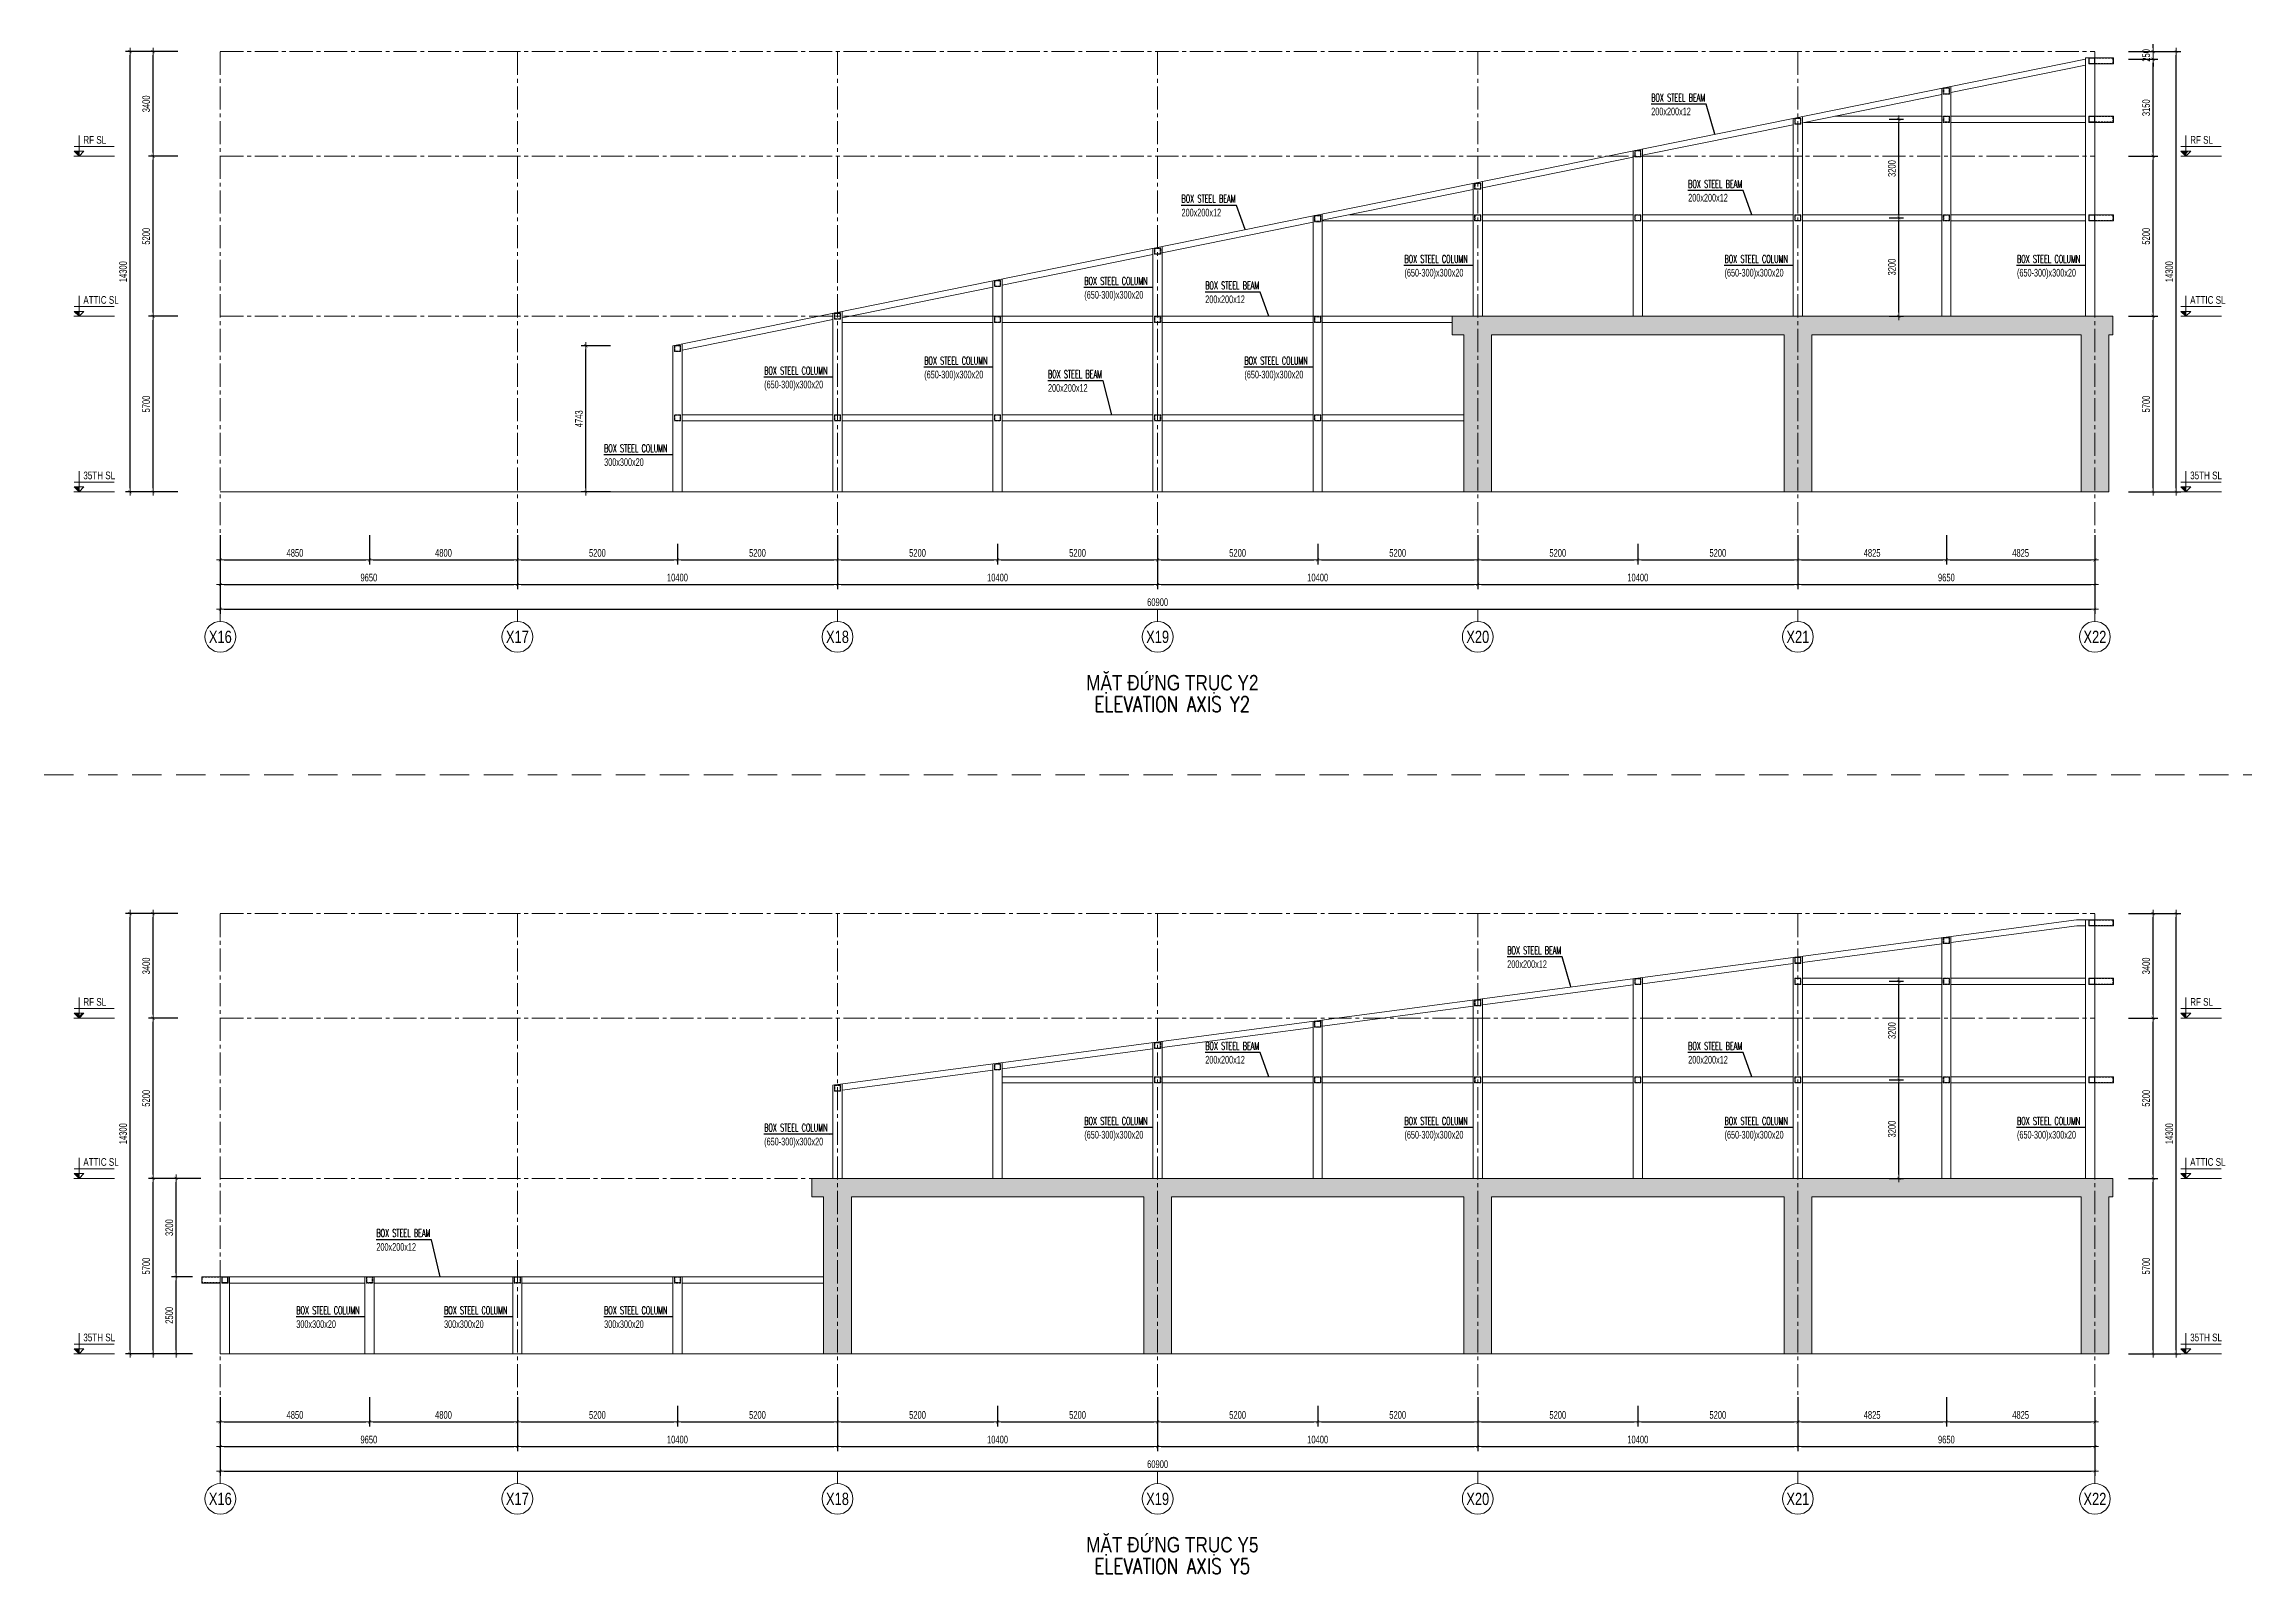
# Model space of a CAD drawing. Header units: millimetres. Extents: x 239606 to 395013, y -27979 to 24335.
# Drawn here: x 239606 to 311328, y -27358 to 22328 of the extents above; entities that cross this region are included whole.
import ezdxf
from ezdxf.enums import TextEntityAlignment as Align

# ---------------------------------------------------------------- set-up
doc = ezdxf.new("R2010")
doc.units = ezdxf.units.MM
doc.linetypes.add('CENTER2', pattern=[1.125, 0.75, -0.125, 0.125, -0.125])
doc.linetypes.add('HIDDEN2', pattern=[4.7625, 3.175, -1.5875])
doc.layers.get('Defpoints').update_dxf_attribs({"color": 151, "lineweight": 9})
for name, color, linetype, lineweight in [('NDC_S_ANNO', 7, 'Continuous', 20), ('NDC_S_AXIS', 5, 'CENTER2', 13), ('NDC_S_CONTINUOUS', 3, 'Continuous', 20), ('NDC_S_DIM', 1, 'Continuous', 15), ('NDC_S_ENG TEXT', 2, 'Continuous', 20), ('NDC_S_ENG TITLE', 3, 'Continuous', 20), ('NDC_S_HATCH MATERIAL', 8, 'Continuous', 13), ('NDC_S_HIDDEN', 8, 'HIDDEN2', 13), ('NDC_S_SLAB', 2, 'Continuous', 20), ('NDC_S_SYMBOL', 1, 'Continuous', 15), ('NDC_S_TEXT SYMBOL', 7, 'Continuous', 20), ('NDC_S_VN TEXT', 7, 'Continuous', 20), ('NDC_S_VN TITLE', 6, 'Continuous', 35)]:
    doc.layers.add(name, color=color, linetype=linetype, lineweight=lineweight)
doc.styles.add('NDC_ANNO', font='', dxfattribs={"width": 0.8})
doc.styles.add('NDC_DIM', font='', dxfattribs={"width": 0.75})
doc.styles.add('NDC_EN TXT', font='romans.shx', dxfattribs={"width": 0.8})
doc.styles.add('NDC_VIE TXT', font='arial.ttf', dxfattribs={"width": 0.8})
doc.styles.get('NDC_ANNO').set_extended_font_data('Dotum')
doc.styles.get('NDC_DIM').set_extended_font_data('Dotum')
doc.dimstyles.new('NDC_dim_100', dxfattribs={"dimscale": 100, "dimtxt": 2.5, "dimasz": 1.2, "dimexe": 1.5, "dimexo": 2.5, "dimgap": 1, "dimtad": 1, "dimdec": 0, "dimzin": 0, "dimdsep": 46, "dimtxsty": 'NDC_DIM', "dimblk": 'DIMMARK', "dimcen": 0.09, "dimdle": 1.2, "dimclrd": 1, "dimclre": 1, "dimclrt": 3, "dimadec": 0, "dimazin": 0, "dimtfac": 1, "dimtdec": 0, "dimtix": 1, "dimtofl": 0, "dimtmove": 0, "dimatfit": 3, "dimfxl": 8, "dimfxlon": 1, "dimtolj": 1, "dimtzin": 0, "dimarcsym": 0})

msp = doc.modelspace()

# ---------------------------------------------------------------- texts
at = {"layer": 'NDC_S_ENG TEXT'}
for s, style, width, p in [('200x200x12', 'NDC_VIE TXT', 0.65, (291815, 20016.6, 0)), ('BOX STEEL BEAM', 'NDC_EN TXT', 0.5, (291815, 20465.6, 0)), ('BOX STEEL BEAM', 'NDC_EN TXT', 0.5, (276555.6, 17181.2, 0)), ('200x200x12', 'NDC_VIE TXT', 0.65, (293016, 17215.5)), ('BOX STEEL BEAM', 'NDC_EN TXT', 0.5, (293016, 17664.5)), ('200x200x12', 'NDC_VIE TXT', 0.65, (276555.6, 16732.1, 0)), ('BOX STEEL COLUMN', 'NDC_EN TXT', 0.5, (283798.1, 15228.2)), ('BOX STEEL COLUMN', 'NDC_EN TXT', 0.5, (294198.1, 15228.2)), ('BOX STEEL COLUMN', 'NDC_EN TXT', 0.5, (303698.1, 15228.2)), ('BOX STEEL COLUMN', 'NDC_EN TXT', 0.5, (273398.1, 14511.4)), ('BOX STEEL BEAM', 'NDC_EN TXT', 0.5, (277326.5, 14364.5)), ('(650-300)x300x20', 'NDC_VIE TXT', 0.65, (283798.1, 14779.2)), ('(650-300)x300x20', 'NDC_VIE TXT', 0.65, (294198.1, 14779.2)), ('(650-300)x300x20', 'NDC_VIE TXT', 0.65, (303698.1, 14779.2)), ('(650-300)x300x20', 'NDC_VIE TXT', 0.65, (273398.1, 14062.3)), ('200x200x12', 'NDC_VIE TXT', 0.65, (277326.5, 13915.5)), ('BOX STEEL COLUMN', 'NDC_EN TXT', 0.5, (262998.1, 11597.6)), ('(650-300)x300x20', 'NDC_VIE TXT', 0.65, (268198.1, 11471.8)), ('BOX STEEL COLUMN', 'NDC_EN TXT', 0.5, (268198.1, 11920.9)), ('BOX STEEL BEAM', 'NDC_EN TXT', 0.5, (272218.2, 11484.2)), ('(650-300)x300x20', 'NDC_VIE TXT', 0.65, (278598.1, 11471.8)), ('BOX STEEL COLUMN', 'NDC_EN TXT', 0.5, (278598.1, 11920.9)), ('(650-300)x300x20', 'NDC_VIE TXT', 0.65, (262998.1, 11148.6)), ('200x200x12', 'NDC_VIE TXT', 0.65, (272218.2, 11035.2)), ('BOX STEEL COLUMN', 'NDC_EN TXT', 0.5, (257798.1, 9076.7)), ('300x300x20', 'NDC_VIE TXT', 0.65, (257798.1, 8627.7)), ('BOX STEEL BEAM', 'NDC_EN TXT', 0.5, (287138.7, -7231.2, 0)), ('200x200x12', 'NDC_VIE TXT', 0.65, (287138.7, -7680.3, 0)), ('200x200x12', 'NDC_VIE TXT', 0.65, (277326.5, -10784.5)), ('BOX STEEL BEAM', 'NDC_EN TXT', 0.5, (277326.5, -10335.5)), ('200x200x12', 'NDC_VIE TXT', 0.65, (293016, -10784.5)), ('BOX STEEL BEAM', 'NDC_EN TXT', 0.5, (293016, -10335.5)), ('BOX STEEL COLUMN', 'NDC_EN TXT', 0.5, (262998.1, -12993.1)), ('BOX STEEL COLUMN', 'NDC_EN TXT', 0.5, (273398.1, -12771.8)), ('BOX STEEL COLUMN', 'NDC_EN TXT', 0.5, (283798.1, -12771.8)), ('BOX STEEL COLUMN', 'NDC_EN TXT', 0.5, (294198.1, -12771.8)), ('BOX STEEL COLUMN', 'NDC_EN TXT', 0.5, (303698.1, -12771.8)), ('(650-300)x300x20', 'NDC_VIE TXT', 0.65, (262998.1, -13442.1)), ('(650-300)x300x20', 'NDC_VIE TXT', 0.65, (273398.1, -13220.8)), ('(650-300)x300x20', 'NDC_VIE TXT', 0.65, (283798.1, -13220.8)), ('(650-300)x300x20', 'NDC_VIE TXT', 0.65, (294198.1, -13220.8)), ('(650-300)x300x20', 'NDC_VIE TXT', 0.65, (303698.1, -13220.8)), ('BOX STEEL BEAM', 'NDC_EN TXT', 0.5, (250399.6, -16415.8)), ('200x200x12', 'NDC_VIE TXT', 0.65, (250399.6, -16864.8)), ('300x300x20', 'NDC_VIE TXT', 0.65, (247798.1, -19372.3)), ('BOX STEEL COLUMN', 'NDC_EN TXT', 0.5, (247798.1, -18923.3)), ('300x300x20', 'NDC_VIE TXT', 0.65, (252598.1, -19372.3)), ('BOX STEEL COLUMN', 'NDC_EN TXT', 0.5, (252598.1, -18923.3)), ('300x300x20', 'NDC_VIE TXT', 0.65, (257798.1, -19372.3)), ('BOX STEEL COLUMN', 'NDC_EN TXT', 0.5, (257798.1, -18923.3))]:
    msp.add_text(s, height=250, dxfattribs=dict(at, style=style, width=width)).set_placement(p)

# ---------------------------------------------------------------- blocks, each defined once
blk = doc.blocks.new('DIMMARK')
at = {"layer": 'NDC_S_DIM', "color": 1}
blk.add_line((-1.5, 0), (1, 0), dxfattribs=at)
at = {"layer": 'NDC_S_DIM', "color": 2, "const_width": 0.1}
blk.add_lwpolyline([(-0.42, -0.42), (0.42, 0.42)], dxfattribs=at)
blk = doc.blocks.new('*D8')
at = {"layer": 'Defpoints', "color": 0, "ltscale": 200, "transparency": 16777216}
for p in [(245329, 7788), (306229, 7788), (306229, 3977)]:
    blk.add_point(p, dxfattribs=at)
at = {"layer": 'NDC_S_DIM', "color": 1, "lineweight": -2, "ltscale": 200, "transparency": 16777216}
for p, q in [((245329, 4777), (245329, 3827)), ((306229, 4777), (306229, 3827)), ((245449, 3977), (306109, 3977))]:
    blk.add_line(p, q, dxfattribs=at)
at = {"layer": 'NDC_S_DIM', "color": 1, "lineweight": -2, "ltscale": 200, "transparency": 16777216, "xscale": 120, "yscale": 120, "zscale": 120, "rotation": 180}
blk.add_blockref('DIMMARK', (245329, 3977), dxfattribs=at)
at = {"layer": 'NDC_S_DIM', "color": 1, "lineweight": -2, "ltscale": 200, "transparency": 16777216, "xscale": 120, "yscale": 120, "zscale": 120}
blk.add_blockref('DIMMARK', (306229, 3977), dxfattribs=at)
at = {"layer": 'NDC_S_DIM', "color": 3, "ltscale": 200, "transparency": 16777216, "insert": (275779, 4202), "char_height": 250, "attachment_point": 5, "style": 'NDC_DIM'}
blk.add_mtext('\\A1;60900', dxfattribs=at)
blk = doc.blocks.new('*D9')
at = {"layer": 'Defpoints', "color": 0, "ltscale": 200, "transparency": 16777216}
for p in [(245329, 7788), (254979, 7788), (254979, 4777)]:
    blk.add_point(p, dxfattribs=at)
at = {"layer": 'NDC_S_DIM', "color": 1, "lineweight": -2, "ltscale": 200, "transparency": 16777216}
for p, q in [((245329, 5577), (245329, 4627)), ((254979, 5577), (254979, 4627)), ((245449, 4777), (254859, 4777))]:
    blk.add_line(p, q, dxfattribs=at)
at = {"layer": 'NDC_S_DIM', "color": 1, "lineweight": -2, "ltscale": 200, "transparency": 16777216, "xscale": 120, "yscale": 120, "zscale": 120, "rotation": 180}
blk.add_blockref('DIMMARK', (245329, 4777), dxfattribs=at)
at = {"layer": 'NDC_S_DIM', "color": 1, "lineweight": -2, "ltscale": 200, "transparency": 16777216, "xscale": 120, "yscale": 120, "zscale": 120}
blk.add_blockref('DIMMARK', (254979, 4777), dxfattribs=at)
at = {"layer": 'NDC_S_DIM', "color": 3, "ltscale": 200, "transparency": 16777216, "insert": (250154, 5002), "char_height": 250, "attachment_point": 5, "style": 'NDC_DIM'}
blk.add_mtext('\\A1;9650', dxfattribs=at)
blk = doc.blocks.new('*D10')
at = {"layer": 'Defpoints', "color": 0, "ltscale": 200, "transparency": 16777216}
for p in [(254979, 7788), (265379, 7788), (265379, 4777)]:
    blk.add_point(p, dxfattribs=at)
at = {"layer": 'NDC_S_DIM', "color": 1, "lineweight": -2, "ltscale": 200, "transparency": 16777216}
for p, q in [((254979, 5577), (254979, 4627)), ((265379, 5577), (265379, 4627)), ((255099, 4777), (265259, 4777))]:
    blk.add_line(p, q, dxfattribs=at)
at = {"layer": 'NDC_S_DIM', "color": 1, "lineweight": -2, "ltscale": 200, "transparency": 16777216, "xscale": 120, "yscale": 120, "zscale": 120, "rotation": 180}
blk.add_blockref('DIMMARK', (254979, 4777), dxfattribs=at)
at = {"layer": 'NDC_S_DIM', "color": 1, "lineweight": -2, "ltscale": 200, "transparency": 16777216, "xscale": 120, "yscale": 120, "zscale": 120}
blk.add_blockref('DIMMARK', (265379, 4777), dxfattribs=at)
at = {"layer": 'NDC_S_DIM', "color": 3, "ltscale": 200, "transparency": 16777216, "insert": (260179, 5002), "char_height": 250, "attachment_point": 5, "style": 'NDC_DIM'}
blk.add_mtext('\\A1;10400', dxfattribs=at)
blk = doc.blocks.new('*D11')
at = {"layer": 'Defpoints', "color": 0, "ltscale": 200, "transparency": 16777216}
for p in [(265379, 7788), (275779, 7788), (275779, 4777)]:
    blk.add_point(p, dxfattribs=at)
at = {"layer": 'NDC_S_DIM', "color": 1, "lineweight": -2, "ltscale": 200, "transparency": 16777216}
for p, q in [((265379, 5577), (265379, 4627)), ((275779, 5577), (275779, 4627)), ((265499, 4777), (275659, 4777))]:
    blk.add_line(p, q, dxfattribs=at)
at = {"layer": 'NDC_S_DIM', "color": 1, "lineweight": -2, "ltscale": 200, "transparency": 16777216, "xscale": 120, "yscale": 120, "zscale": 120, "rotation": 180}
blk.add_blockref('DIMMARK', (265379, 4777), dxfattribs=at)
at = {"layer": 'NDC_S_DIM', "color": 1, "lineweight": -2, "ltscale": 200, "transparency": 16777216, "xscale": 120, "yscale": 120, "zscale": 120}
blk.add_blockref('DIMMARK', (275779, 4777), dxfattribs=at)
at = {"layer": 'NDC_S_DIM', "color": 3, "ltscale": 200, "transparency": 16777216, "insert": (270579, 5002), "char_height": 250, "attachment_point": 5, "style": 'NDC_DIM'}
blk.add_mtext('\\A1;10400', dxfattribs=at)
blk = doc.blocks.new('*D12')
at = {"layer": 'Defpoints', "color": 0, "ltscale": 200, "transparency": 16777216}
for p in [(275779, 7788), (286179, 7788), (286179, 4777)]:
    blk.add_point(p, dxfattribs=at)
at = {"layer": 'NDC_S_DIM', "color": 1, "lineweight": -2, "ltscale": 200, "transparency": 16777216}
for p, q in [((275779, 5577), (275779, 4627)), ((286179, 5577), (286179, 4627)), ((275899, 4777), (286059, 4777))]:
    blk.add_line(p, q, dxfattribs=at)
at = {"layer": 'NDC_S_DIM', "color": 1, "lineweight": -2, "ltscale": 200, "transparency": 16777216, "xscale": 120, "yscale": 120, "zscale": 120, "rotation": 180}
blk.add_blockref('DIMMARK', (275779, 4777), dxfattribs=at)
at = {"layer": 'NDC_S_DIM', "color": 1, "lineweight": -2, "ltscale": 200, "transparency": 16777216, "xscale": 120, "yscale": 120, "zscale": 120}
blk.add_blockref('DIMMARK', (286179, 4777), dxfattribs=at)
at = {"layer": 'NDC_S_DIM', "color": 3, "ltscale": 200, "transparency": 16777216, "insert": (280979, 5002), "char_height": 250, "attachment_point": 5, "style": 'NDC_DIM'}
blk.add_mtext('\\A1;10400', dxfattribs=at)
blk = doc.blocks.new('*D13')
at = {"layer": 'Defpoints', "color": 0, "ltscale": 200, "transparency": 16777216}
for p in [(286179, 7788), (296579, 7788), (296579, 4777)]:
    blk.add_point(p, dxfattribs=at)
at = {"layer": 'NDC_S_DIM', "color": 1, "lineweight": -2, "ltscale": 200, "transparency": 16777216}
for p, q in [((286179, 5577), (286179, 4627)), ((296579, 5577), (296579, 4627)), ((286299, 4777), (296459, 4777))]:
    blk.add_line(p, q, dxfattribs=at)
at = {"layer": 'NDC_S_DIM', "color": 1, "lineweight": -2, "ltscale": 200, "transparency": 16777216, "xscale": 120, "yscale": 120, "zscale": 120, "rotation": 180}
blk.add_blockref('DIMMARK', (286179, 4777), dxfattribs=at)
at = {"layer": 'NDC_S_DIM', "color": 1, "lineweight": -2, "ltscale": 200, "transparency": 16777216, "xscale": 120, "yscale": 120, "zscale": 120}
blk.add_blockref('DIMMARK', (296579, 4777), dxfattribs=at)
at = {"layer": 'NDC_S_DIM', "color": 3, "ltscale": 200, "transparency": 16777216, "insert": (291379, 5002), "char_height": 250, "attachment_point": 5, "style": 'NDC_DIM'}
blk.add_mtext('\\A1;10400', dxfattribs=at)
blk = doc.blocks.new('*D14')
at = {"layer": 'Defpoints', "color": 0, "ltscale": 200, "transparency": 16777216}
for p in [(296579, 7788), (306229, 7788), (306229, 4777)]:
    blk.add_point(p, dxfattribs=at)
at = {"layer": 'NDC_S_DIM', "color": 1, "lineweight": -2, "ltscale": 200, "transparency": 16777216}
for p, q in [((296579, 5577), (296579, 4627)), ((306229, 5577), (306229, 4627)), ((296699, 4777), (306109, 4777))]:
    blk.add_line(p, q, dxfattribs=at)
at = {"layer": 'NDC_S_DIM', "color": 1, "lineweight": -2, "ltscale": 200, "transparency": 16777216, "xscale": 120, "yscale": 120, "zscale": 120, "rotation": 180}
blk.add_blockref('DIMMARK', (296579, 4777), dxfattribs=at)
at = {"layer": 'NDC_S_DIM', "color": 1, "lineweight": -2, "ltscale": 200, "transparency": 16777216, "xscale": 120, "yscale": 120, "zscale": 120}
blk.add_blockref('DIMMARK', (306229, 4777), dxfattribs=at)
at = {"layer": 'NDC_S_DIM', "color": 3, "ltscale": 200, "transparency": 16777216, "insert": (301404, 5002), "char_height": 250, "attachment_point": 5, "style": 'NDC_DIM'}
blk.add_mtext('\\A1;9650', dxfattribs=at)
blk = doc.blocks.new('*U7')
at = {"layer": 'NDC_S_SYMBOL'}
blk.add_line((0, 5), (0, 9), dxfattribs=at)
blk.add_circle((0, 0), 5, dxfattribs=at)
at = {"layer": 'NDC_S_TEXT SYMBOL', "color": 7, "style": 'NDC_ANNO', "width": 0.8}
blk.add_attdef('GRID', text='', height=4, dxfattribs=at).set_placement((0, 0), align=Align.MIDDLE)
blk = doc.blocks.new('*D15')
at = {"layer": 'Defpoints', "color": 0, "ltscale": 100, "transparency": 16777216}
for p in [(306946, 13488), (308120, 13488), (306946, 7788)]:
    blk.add_point(p, dxfattribs=at)
at = {"layer": 'NDC_S_DIM', "color": 1, "lineweight": -2, "ltscale": 100, "transparency": 16777216}
for p, q in [((307320, 13488), (308270, 13488)), ((308120, 7908), (308120, 13368)), ((307320, 7788), (308270, 7788))]:
    blk.add_line(p, q, dxfattribs=at)
at = {"layer": 'NDC_S_DIM', "color": 1, "lineweight": -2, "ltscale": 100, "transparency": 16777216, "xscale": 120, "yscale": 120, "zscale": 120}
for p, rotation in [((308120, 13488), 90), ((308120, 7788), 270)]:
    blk.add_blockref('DIMMARK', p, dxfattribs=dict(at, rotation=rotation))
at = {"layer": 'NDC_S_DIM', "color": 3, "ltscale": 100, "transparency": 16777216, "insert": (307894, 10638), "char_height": 250, "attachment_point": 5, "rotation": 90, "style": 'NDC_DIM'}
blk.add_mtext('\\A1;5700', dxfattribs=at)
blk = doc.blocks.new('*D16')
at = {"layer": 'Defpoints', "color": 0, "ltscale": 100, "transparency": 16777216}
for p in [(306946, 18688), (308120, 18688), (306946, 13488)]:
    blk.add_point(p, dxfattribs=at)
at = {"layer": 'NDC_S_DIM', "color": 1, "lineweight": -2, "ltscale": 100, "transparency": 16777216}
for p, q in [((307320, 18688), (308270, 18688)), ((308120, 13608), (308120, 18568)), ((307320, 13488), (308270, 13488))]:
    blk.add_line(p, q, dxfattribs=at)
at = {"layer": 'NDC_S_DIM', "color": 1, "lineweight": -2, "ltscale": 100, "transparency": 16777216, "xscale": 120, "yscale": 120, "zscale": 120}
for p, rotation in [((308120, 18688), 90), ((308120, 13488), 270)]:
    blk.add_blockref('DIMMARK', p, dxfattribs=dict(at, rotation=rotation))
at = {"layer": 'NDC_S_DIM', "color": 3, "ltscale": 100, "transparency": 16777216, "insert": (307894, 16088), "char_height": 250, "attachment_point": 5, "rotation": 90, "style": 'NDC_DIM'}
blk.add_mtext('\\A1;5200', dxfattribs=at)
blk = doc.blocks.new('*D17')
at = {"layer": 'Defpoints', "color": 0, "ltscale": 100, "transparency": 16777216}
for p in [(306229, 21838), (308120, 21838), (306946, 18688)]:
    blk.add_point(p, dxfattribs=at)
at = {"layer": 'NDC_S_DIM', "color": 1, "lineweight": -2, "ltscale": 100, "transparency": 16777216}
for p, q in [((307320, 21838), (308270, 21838)), ((308120, 18808), (308120, 21718)), ((307320, 18688), (308270, 18688))]:
    blk.add_line(p, q, dxfattribs=at)
at = {"layer": 'NDC_S_DIM', "color": 1, "lineweight": -2, "ltscale": 100, "transparency": 16777216, "xscale": 120, "yscale": 120, "zscale": 120}
for p, rotation in [((308120, 21838), 90), ((308120, 18688), 270)]:
    blk.add_blockref('DIMMARK', p, dxfattribs=dict(at, rotation=rotation))
at = {"layer": 'NDC_S_DIM', "color": 3, "ltscale": 100, "transparency": 16777216, "insert": (307894, 20263), "char_height": 250, "attachment_point": 5, "rotation": 90, "style": 'NDC_DIM'}
blk.add_mtext('\\A1;3150', dxfattribs=at)
blk = doc.blocks.new('*D18')
at = {"layer": 'Defpoints', "color": 0, "ltscale": 100, "transparency": 16777216}
for p in [(306946, 22088), (308870, 22088), (306946, 7788)]:
    blk.add_point(p, dxfattribs=at)
at = {"layer": 'NDC_S_DIM', "color": 1, "lineweight": -2, "ltscale": 100, "transparency": 16777216}
for p, q in [((308070, 22088), (309020, 22088)), ((308870, 7908), (308870, 21968)), ((308070, 7788), (309020, 7788))]:
    blk.add_line(p, q, dxfattribs=at)
at = {"layer": 'NDC_S_DIM', "color": 1, "lineweight": -2, "ltscale": 100, "transparency": 16777216, "xscale": 120, "yscale": 120, "zscale": 120}
for p, rotation in [((308870, 22088), 90), ((308870, 7788), 270)]:
    blk.add_blockref('DIMMARK', p, dxfattribs=dict(at, rotation=rotation))
at = {"layer": 'NDC_S_DIM', "color": 3, "ltscale": 100, "transparency": 16777216, "insert": (308644, 14938), "char_height": 250, "attachment_point": 5, "rotation": 90, "style": 'NDC_DIM'}
blk.add_mtext('\\A1;14300', dxfattribs=at)
blk = doc.blocks.new('kata_block_CT')
at = {"layer": 'NDC_S_ANNO'}
blk.add_hatch(color=3, dxfattribs=at).paths.add_polyline_path([(0, 1.6), (-1.61, 1.6), (0, 0)])
at = {"layer": 'NDC_S_ANNO', "ltscale": 50}
h = blk.add_hatch(dxfattribs=at)
h.set_pattern_fill('ANSI31', color=256, scale=1.406, style=0)
h.paths.add_polyline_path([(0, 1.6), (0, 0), (1.61, 1.6)])
for p, q in [((11.56, 0), (-1.64, 0)), ((-1.59, 3.14), (11.47, 3.14))]:
    blk.add_line(p, q, dxfattribs=at)
at = {"layer": 'NDC_S_ANNO', "color": 8, "ltscale": 50}
blk.add_lwpolyline([(0, 0), (-1.61, 1.6), (0, 1.6)], dxfattribs=at)
at = {"layer": 'NDC_S_ANNO', "ltscale": 50}
for points in [[(0, 0), (-1.61, 1.6), (0, 1.6)], [(0, 6.69), (0, 0)], [(0, 0), (1.61, 1.6), (0, 1.6)]]:
    blk.add_lwpolyline(points, dxfattribs=at)
at = {"layer": 'NDC_S_TEXT SYMBOL', "color": 3, "style": 'NDC_ANNO', "width": 0.8}
blk.add_attdef('CT', (1.41, 4.07), '', height=2.5, dxfattribs=at)
blk = doc.blocks.new('*D20')
at = {"layer": 'Defpoints', "color": 0, "ltscale": 100, "transparency": 16777216}
for p in [(243146, 13488), (244320, 13488), (244320, 7788)]:
    blk.add_point(p, dxfattribs=at)
at = {"layer": 'NDC_S_DIM', "color": 1, "lineweight": -2, "ltscale": 100, "transparency": 16777216}
for p, q in [((243946, 13488), (242996, 13488)), ((243146, 7908), (243146, 13368)), ((243946, 7788), (242996, 7788))]:
    blk.add_line(p, q, dxfattribs=at)
at = {"layer": 'NDC_S_DIM', "color": 1, "lineweight": -2, "ltscale": 100, "transparency": 16777216, "xscale": 120, "yscale": 120, "zscale": 120}
for p, rotation in [((243146, 13488), 90), ((243146, 7788), 270)]:
    blk.add_blockref('DIMMARK', p, dxfattribs=dict(at, rotation=rotation))
at = {"layer": 'NDC_S_DIM', "color": 3, "ltscale": 100, "transparency": 16777216, "insert": (242921, 10638), "char_height": 250, "attachment_point": 5, "rotation": 90, "style": 'NDC_DIM'}
blk.add_mtext('\\A1;5700', dxfattribs=at)
blk = doc.blocks.new('*D21')
at = {"layer": 'Defpoints', "color": 0, "ltscale": 100, "transparency": 16777216}
for p in [(243146, 18688), (244320, 18688), (244320, 13488)]:
    blk.add_point(p, dxfattribs=at)
at = {"layer": 'NDC_S_DIM', "color": 1, "lineweight": -2, "ltscale": 100, "transparency": 16777216}
for p, q in [((243946, 18688), (242996, 18688)), ((243146, 13608), (243146, 18568)), ((243946, 13488), (242996, 13488))]:
    blk.add_line(p, q, dxfattribs=at)
at = {"layer": 'NDC_S_DIM', "color": 1, "lineweight": -2, "ltscale": 100, "transparency": 16777216, "xscale": 120, "yscale": 120, "zscale": 120}
for p, rotation in [((243146, 18688), 90), ((243146, 13488), 270)]:
    blk.add_blockref('DIMMARK', p, dxfattribs=dict(at, rotation=rotation))
at = {"layer": 'NDC_S_DIM', "color": 3, "ltscale": 100, "transparency": 16777216, "insert": (242921, 16088), "char_height": 250, "attachment_point": 5, "rotation": 90, "style": 'NDC_DIM'}
blk.add_mtext('\\A1;5200', dxfattribs=at)
blk = doc.blocks.new('*D22')
at = {"layer": 'Defpoints', "color": 0, "ltscale": 100, "transparency": 16777216}
for p in [(243146, 22088), (244320, 22088), (244320, 18688)]:
    blk.add_point(p, dxfattribs=at)
at = {"layer": 'NDC_S_DIM', "color": 1, "lineweight": -2, "ltscale": 100, "transparency": 16777216}
for p, q in [((243946, 22088), (242996, 22088)), ((243146, 18808), (243146, 21968)), ((243946, 18688), (242996, 18688))]:
    blk.add_line(p, q, dxfattribs=at)
at = {"layer": 'NDC_S_DIM', "color": 1, "lineweight": -2, "ltscale": 100, "transparency": 16777216, "xscale": 120, "yscale": 120, "zscale": 120}
for p, rotation in [((243146, 22088), 90), ((243146, 18688), 270)]:
    blk.add_blockref('DIMMARK', p, dxfattribs=dict(at, rotation=rotation))
at = {"layer": 'NDC_S_DIM', "color": 3, "ltscale": 100, "transparency": 16777216, "insert": (242921, 20388), "char_height": 250, "attachment_point": 5, "rotation": 90, "style": 'NDC_DIM'}
blk.add_mtext('\\A1;3400', dxfattribs=at)
blk = doc.blocks.new('*D23')
at = {"layer": 'Defpoints', "color": 0, "ltscale": 100, "transparency": 16777216}
for p in [(242396, 22088), (244320, 22088), (244320, 7788)]:
    blk.add_point(p, dxfattribs=at)
at = {"layer": 'NDC_S_DIM', "color": 1, "lineweight": -2, "ltscale": 100, "transparency": 16777216}
for p, q in [((243196, 22088), (242246, 22088)), ((242396, 7908), (242396, 21968)), ((243196, 7788), (242246, 7788))]:
    blk.add_line(p, q, dxfattribs=at)
at = {"layer": 'NDC_S_DIM', "color": 1, "lineweight": -2, "ltscale": 100, "transparency": 16777216, "xscale": 120, "yscale": 120, "zscale": 120}
for p, rotation in [((242396, 22088), 90), ((242396, 7788), 270)]:
    blk.add_blockref('DIMMARK', p, dxfattribs=dict(at, rotation=rotation))
at = {"layer": 'NDC_S_DIM', "color": 3, "ltscale": 100, "transparency": 16777216, "insert": (242171, 14938), "char_height": 250, "attachment_point": 5, "rotation": 90, "style": 'NDC_DIM'}
blk.add_mtext('\\A1;14300', dxfattribs=at)
blk = doc.blocks.new('*D24')
at = {"layer": 'Defpoints', "color": 0, "ltscale": 100, "transparency": 16777216}
for p in [(265379, 6344), (270579, 6344), (270579, 5577)]:
    blk.add_point(p, dxfattribs=at)
at = {"layer": 'NDC_S_DIM', "color": 1, "lineweight": -2, "ltscale": 100, "transparency": 16777216}
for p, q in [((265379, 6094), (265379, 5427)), ((270579, 6094), (270579, 5427)), ((265499, 5577), (270459, 5577))]:
    blk.add_line(p, q, dxfattribs=at)
at = {"layer": 'NDC_S_DIM', "color": 1, "lineweight": -2, "ltscale": 100, "transparency": 16777216, "xscale": 120, "yscale": 120, "zscale": 120, "rotation": 180}
blk.add_blockref('DIMMARK', (265379, 5577), dxfattribs=at)
at = {"layer": 'NDC_S_DIM', "color": 1, "lineweight": -2, "ltscale": 100, "transparency": 16777216, "xscale": 120, "yscale": 120, "zscale": 120}
blk.add_blockref('DIMMARK', (270579, 5577), dxfattribs=at)
at = {"layer": 'NDC_S_DIM', "color": 3, "ltscale": 100, "transparency": 16777216, "insert": (267979, 5802), "char_height": 250, "attachment_point": 5, "style": 'NDC_DIM'}
blk.add_mtext('\\A1;5200', dxfattribs=at)
blk = doc.blocks.new('*D25')
at = {"layer": 'Defpoints', "color": 0, "ltscale": 100, "transparency": 16777216}
for p in [(275779, 6837), (270579, 6344), (275779, 5577)]:
    blk.add_point(p, dxfattribs=at)
at = {"layer": 'NDC_S_DIM', "color": 1, "lineweight": -2, "ltscale": 100, "transparency": 16777216}
for p, q in [((270579, 6094), (270579, 5427)), ((275779, 6377), (275779, 5427)), ((270699, 5577), (275659, 5577))]:
    blk.add_line(p, q, dxfattribs=at)
at = {"layer": 'NDC_S_DIM', "color": 1, "lineweight": -2, "ltscale": 100, "transparency": 16777216, "xscale": 120, "yscale": 120, "zscale": 120, "rotation": 180}
blk.add_blockref('DIMMARK', (270579, 5577), dxfattribs=at)
at = {"layer": 'NDC_S_DIM', "color": 1, "lineweight": -2, "ltscale": 100, "transparency": 16777216, "xscale": 120, "yscale": 120, "zscale": 120}
blk.add_blockref('DIMMARK', (275779, 5577), dxfattribs=at)
at = {"layer": 'NDC_S_DIM', "color": 3, "ltscale": 100, "transparency": 16777216, "insert": (273179, 5802), "char_height": 250, "attachment_point": 5, "style": 'NDC_DIM'}
blk.add_mtext('\\A1;5200', dxfattribs=at)
blk = doc.blocks.new('*D26')
at = {"layer": 'Defpoints', "color": 0, "ltscale": 100, "transparency": 16777216}
for p in [(275779, 6344), (280979, 6344), (280979, 5577)]:
    blk.add_point(p, dxfattribs=at)
at = {"layer": 'NDC_S_DIM', "color": 1, "lineweight": -2, "ltscale": 100, "transparency": 16777216}
for p, q in [((275779, 6094), (275779, 5427)), ((280979, 6094), (280979, 5427)), ((275899, 5577), (280859, 5577))]:
    blk.add_line(p, q, dxfattribs=at)
at = {"layer": 'NDC_S_DIM', "color": 1, "lineweight": -2, "ltscale": 100, "transparency": 16777216, "xscale": 120, "yscale": 120, "zscale": 120, "rotation": 180}
blk.add_blockref('DIMMARK', (275779, 5577), dxfattribs=at)
at = {"layer": 'NDC_S_DIM', "color": 1, "lineweight": -2, "ltscale": 100, "transparency": 16777216, "xscale": 120, "yscale": 120, "zscale": 120}
blk.add_blockref('DIMMARK', (280979, 5577), dxfattribs=at)
at = {"layer": 'NDC_S_DIM', "color": 3, "ltscale": 100, "transparency": 16777216, "insert": (278379, 5802), "char_height": 250, "attachment_point": 5, "style": 'NDC_DIM'}
blk.add_mtext('\\A1;5200', dxfattribs=at)
blk = doc.blocks.new('*D27')
at = {"layer": 'Defpoints', "color": 0, "ltscale": 100, "transparency": 16777216}
for p in [(286179, 6837), (280979, 6344), (286179, 5577)]:
    blk.add_point(p, dxfattribs=at)
at = {"layer": 'NDC_S_DIM', "color": 1, "lineweight": -2, "ltscale": 100, "transparency": 16777216}
for p, q in [((280979, 6094), (280979, 5427)), ((286179, 6377), (286179, 5427)), ((281099, 5577), (286059, 5577))]:
    blk.add_line(p, q, dxfattribs=at)
at = {"layer": 'NDC_S_DIM', "color": 1, "lineweight": -2, "ltscale": 100, "transparency": 16777216, "xscale": 120, "yscale": 120, "zscale": 120, "rotation": 180}
blk.add_blockref('DIMMARK', (280979, 5577), dxfattribs=at)
at = {"layer": 'NDC_S_DIM', "color": 1, "lineweight": -2, "ltscale": 100, "transparency": 16777216, "xscale": 120, "yscale": 120, "zscale": 120}
blk.add_blockref('DIMMARK', (286179, 5577), dxfattribs=at)
at = {"layer": 'NDC_S_DIM', "color": 3, "ltscale": 100, "transparency": 16777216, "insert": (283579, 5802), "char_height": 250, "attachment_point": 5, "style": 'NDC_DIM'}
blk.add_mtext('\\A1;5200', dxfattribs=at)
blk = doc.blocks.new('*D28')
at = {"layer": 'Defpoints', "color": 0, "ltscale": 100, "transparency": 16777216}
for p in [(286179, 6344), (291379, 6344), (291379, 5577)]:
    blk.add_point(p, dxfattribs=at)
at = {"layer": 'NDC_S_DIM', "color": 1, "lineweight": -2, "ltscale": 100, "transparency": 16777216}
for p, q in [((286179, 6094), (286179, 5427)), ((291379, 6094), (291379, 5427)), ((286299, 5577), (291259, 5577))]:
    blk.add_line(p, q, dxfattribs=at)
at = {"layer": 'NDC_S_DIM', "color": 1, "lineweight": -2, "ltscale": 100, "transparency": 16777216, "xscale": 120, "yscale": 120, "zscale": 120, "rotation": 180}
blk.add_blockref('DIMMARK', (286179, 5577), dxfattribs=at)
at = {"layer": 'NDC_S_DIM', "color": 1, "lineweight": -2, "ltscale": 100, "transparency": 16777216, "xscale": 120, "yscale": 120, "zscale": 120}
blk.add_blockref('DIMMARK', (291379, 5577), dxfattribs=at)
at = {"layer": 'NDC_S_DIM', "color": 3, "ltscale": 100, "transparency": 16777216, "insert": (288779, 5802), "char_height": 250, "attachment_point": 5, "style": 'NDC_DIM'}
blk.add_mtext('\\A1;5200', dxfattribs=at)
blk = doc.blocks.new('*D29')
at = {"layer": 'Defpoints', "color": 0, "ltscale": 100, "transparency": 16777216}
for p in [(296579, 6837), (291379, 6344), (296579, 5577)]:
    blk.add_point(p, dxfattribs=at)
at = {"layer": 'NDC_S_DIM', "color": 1, "lineweight": -2, "ltscale": 100, "transparency": 16777216}
for p, q in [((291379, 6094), (291379, 5427)), ((296579, 6377), (296579, 5427)), ((291499, 5577), (296459, 5577))]:
    blk.add_line(p, q, dxfattribs=at)
at = {"layer": 'NDC_S_DIM', "color": 1, "lineweight": -2, "ltscale": 100, "transparency": 16777216, "xscale": 120, "yscale": 120, "zscale": 120, "rotation": 180}
blk.add_blockref('DIMMARK', (291379, 5577), dxfattribs=at)
at = {"layer": 'NDC_S_DIM', "color": 1, "lineweight": -2, "ltscale": 100, "transparency": 16777216, "xscale": 120, "yscale": 120, "zscale": 120}
blk.add_blockref('DIMMARK', (296579, 5577), dxfattribs=at)
at = {"layer": 'NDC_S_DIM', "color": 3, "ltscale": 100, "transparency": 16777216, "insert": (293979, 5802), "char_height": 250, "attachment_point": 5, "style": 'NDC_DIM'}
blk.add_mtext('\\A1;5200', dxfattribs=at)
blk = doc.blocks.new('*D30')
at = {"layer": 'Defpoints', "color": 0, "ltscale": 100, "transparency": 16777216}
for p in [(296579, 6837), (301404, 6837), (301404, 5577)]:
    blk.add_point(p, dxfattribs=at)
at = {"layer": 'NDC_S_DIM', "color": 1, "lineweight": -2, "ltscale": 100, "transparency": 16777216}
for p, q in [((296579, 6377), (296579, 5427)), ((301404, 6377), (301404, 5427)), ((296699, 5577), (301284, 5577))]:
    blk.add_line(p, q, dxfattribs=at)
at = {"layer": 'NDC_S_DIM', "color": 1, "lineweight": -2, "ltscale": 100, "transparency": 16777216, "xscale": 120, "yscale": 120, "zscale": 120, "rotation": 180}
blk.add_blockref('DIMMARK', (296579, 5577), dxfattribs=at)
at = {"layer": 'NDC_S_DIM', "color": 1, "lineweight": -2, "ltscale": 100, "transparency": 16777216, "xscale": 120, "yscale": 120, "zscale": 120}
blk.add_blockref('DIMMARK', (301404, 5577), dxfattribs=at)
at = {"layer": 'NDC_S_DIM', "color": 3, "ltscale": 100, "transparency": 16777216, "insert": (298992, 5802), "char_height": 250, "attachment_point": 5, "style": 'NDC_DIM'}
blk.add_mtext('\\A1;4825', dxfattribs=at)
blk = doc.blocks.new('*D31')
at = {"layer": 'Defpoints', "color": 0, "ltscale": 100, "transparency": 16777216}
for p in [(301404, 6837), (306229, 6837), (306229, 5577)]:
    blk.add_point(p, dxfattribs=at)
at = {"layer": 'NDC_S_DIM', "color": 1, "lineweight": -2, "ltscale": 100, "transparency": 16777216}
for p, q in [((301404, 6377), (301404, 5427)), ((306229, 6377), (306229, 5427)), ((301524, 5577), (306109, 5577))]:
    blk.add_line(p, q, dxfattribs=at)
at = {"layer": 'NDC_S_DIM', "color": 1, "lineweight": -2, "ltscale": 100, "transparency": 16777216, "xscale": 120, "yscale": 120, "zscale": 120, "rotation": 180}
blk.add_blockref('DIMMARK', (301404, 5577), dxfattribs=at)
at = {"layer": 'NDC_S_DIM', "color": 1, "lineweight": -2, "ltscale": 100, "transparency": 16777216, "xscale": 120, "yscale": 120, "zscale": 120}
blk.add_blockref('DIMMARK', (306229, 5577), dxfattribs=at)
at = {"layer": 'NDC_S_DIM', "color": 3, "ltscale": 100, "transparency": 16777216, "insert": (303817, 5802), "char_height": 250, "attachment_point": 5, "style": 'NDC_DIM'}
blk.add_mtext('\\A1;4825', dxfattribs=at)
blk = doc.blocks.new('*D32')
at = {"layer": 'Defpoints', "color": 0, "ltscale": 100, "transparency": 16777216}
for p in [(245329, 6837), (250179, 6837), (250179, 5577)]:
    blk.add_point(p, dxfattribs=at)
at = {"layer": 'NDC_S_DIM', "color": 1, "lineweight": -2, "ltscale": 100, "transparency": 16777216}
for p, q in [((245329, 6377), (245329, 5427)), ((250179, 6377), (250179, 5427)), ((245449, 5577), (250059, 5577))]:
    blk.add_line(p, q, dxfattribs=at)
at = {"layer": 'NDC_S_DIM', "color": 1, "lineweight": -2, "ltscale": 100, "transparency": 16777216, "xscale": 120, "yscale": 120, "zscale": 120, "rotation": 180}
blk.add_blockref('DIMMARK', (245329, 5577), dxfattribs=at)
at = {"layer": 'NDC_S_DIM', "color": 1, "lineweight": -2, "ltscale": 100, "transparency": 16777216, "xscale": 120, "yscale": 120, "zscale": 120}
blk.add_blockref('DIMMARK', (250179, 5577), dxfattribs=at)
at = {"layer": 'NDC_S_DIM', "color": 3, "ltscale": 100, "transparency": 16777216, "insert": (247754, 5802), "char_height": 250, "attachment_point": 5, "style": 'NDC_DIM'}
blk.add_mtext('\\A1;4850', dxfattribs=at)
blk = doc.blocks.new('*D33')
at = {"layer": 'Defpoints', "color": 0, "ltscale": 100, "transparency": 16777216}
for p in [(250179, 6837), (254979, 6837), (254979, 5577)]:
    blk.add_point(p, dxfattribs=at)
at = {"layer": 'NDC_S_DIM', "color": 1, "lineweight": -2, "ltscale": 100, "transparency": 16777216}
for p, q in [((250179, 6377), (250179, 5427)), ((254979, 6377), (254979, 5427)), ((250299, 5577), (254859, 5577))]:
    blk.add_line(p, q, dxfattribs=at)
at = {"layer": 'NDC_S_DIM', "color": 1, "lineweight": -2, "ltscale": 100, "transparency": 16777216, "xscale": 120, "yscale": 120, "zscale": 120, "rotation": 180}
blk.add_blockref('DIMMARK', (250179, 5577), dxfattribs=at)
at = {"layer": 'NDC_S_DIM', "color": 1, "lineweight": -2, "ltscale": 100, "transparency": 16777216, "xscale": 120, "yscale": 120, "zscale": 120}
blk.add_blockref('DIMMARK', (254979, 5577), dxfattribs=at)
at = {"layer": 'NDC_S_DIM', "color": 3, "ltscale": 100, "transparency": 16777216, "insert": (252579, 5802), "char_height": 250, "attachment_point": 5, "style": 'NDC_DIM'}
blk.add_mtext('\\A1;4800', dxfattribs=at)
blk = doc.blocks.new('*D34')
at = {"layer": 'Defpoints', "color": 0, "ltscale": 100, "transparency": 16777216}
for p in [(254979, 6344), (260179, 6344), (260179, 5577)]:
    blk.add_point(p, dxfattribs=at)
at = {"layer": 'NDC_S_DIM', "color": 1, "lineweight": -2, "ltscale": 100, "transparency": 16777216}
for p, q in [((254979, 6094), (254979, 5427)), ((260179, 6094), (260179, 5427)), ((255099, 5577), (260059, 5577))]:
    blk.add_line(p, q, dxfattribs=at)
at = {"layer": 'NDC_S_DIM', "color": 1, "lineweight": -2, "ltscale": 100, "transparency": 16777216, "xscale": 120, "yscale": 120, "zscale": 120, "rotation": 180}
blk.add_blockref('DIMMARK', (254979, 5577), dxfattribs=at)
at = {"layer": 'NDC_S_DIM', "color": 1, "lineweight": -2, "ltscale": 100, "transparency": 16777216, "xscale": 120, "yscale": 120, "zscale": 120}
blk.add_blockref('DIMMARK', (260179, 5577), dxfattribs=at)
at = {"layer": 'NDC_S_DIM', "color": 3, "ltscale": 100, "transparency": 16777216, "insert": (257579, 5802), "char_height": 250, "attachment_point": 5, "style": 'NDC_DIM'}
blk.add_mtext('\\A1;5200', dxfattribs=at)
blk = doc.blocks.new('*D35')
at = {"layer": 'Defpoints', "color": 0, "ltscale": 100, "transparency": 16777216}
for p in [(265379, 6837), (260179, 6344), (265379, 5577)]:
    blk.add_point(p, dxfattribs=at)
at = {"layer": 'NDC_S_DIM', "color": 1, "lineweight": -2, "ltscale": 100, "transparency": 16777216}
for p, q in [((260179, 6094), (260179, 5427)), ((265379, 6377), (265379, 5427)), ((260299, 5577), (265259, 5577))]:
    blk.add_line(p, q, dxfattribs=at)
at = {"layer": 'NDC_S_DIM', "color": 1, "lineweight": -2, "ltscale": 100, "transparency": 16777216, "xscale": 120, "yscale": 120, "zscale": 120, "rotation": 180}
blk.add_blockref('DIMMARK', (260179, 5577), dxfattribs=at)
at = {"layer": 'NDC_S_DIM', "color": 1, "lineweight": -2, "ltscale": 100, "transparency": 16777216, "xscale": 120, "yscale": 120, "zscale": 120}
blk.add_blockref('DIMMARK', (265379, 5577), dxfattribs=at)
at = {"layer": 'NDC_S_DIM', "color": 3, "ltscale": 100, "transparency": 16777216, "insert": (262779, 5802), "char_height": 250, "attachment_point": 5, "style": 'NDC_DIM'}
blk.add_mtext('\\A1;5200', dxfattribs=at)
blk = doc.blocks.new('Drawing name_symbol')
at = {"layer": 'NDC_S_ENG TITLE', "style": 'NDC_EN TXT', "width": 0.8}
blk.add_attdef('SECTDET1', text='', height=5, dxfattribs=at).set_placement((0, 1.01), align=Align.CENTER)
at = {"layer": 'NDC_S_TEXT SYMBOL', "lineweight": 25, "style": 'NDC_ANNO', "width": 0.8}
blk.add_attdef('SSCALE', text='', height=2.5, dxfattribs=at).set_placement((0, -4), align=Align.CENTER)
at = {"layer": 'NDC_S_VN TITLE', "style": 'NDC_VIE TXT', "width": 0.8}
blk.add_attdef('SECTDET2', text='', height=5, dxfattribs=at).set_placement((0, 7.97), align=Align.CENTER)
blk = doc.blocks.new('*D36')
at = {"layer": 'Defpoints', "color": 0, "ltscale": 100, "transparency": 16777216}
for p in [(299296, 16688), (299860, 16688), (299296, 13488)]:
    blk.add_point(p, dxfattribs=at)
at = {"layer": 'NDC_S_DIM', "color": 1, "lineweight": -2, "ltscale": 100, "transparency": 16777216}
for p, q in [((299546, 16688), (300010, 16688)), ((299860, 13608), (299860, 16568)), ((299546, 13488), (300010, 13488))]:
    blk.add_line(p, q, dxfattribs=at)
at = {"layer": 'NDC_S_DIM', "color": 1, "lineweight": -2, "ltscale": 100, "transparency": 16777216, "xscale": 120, "yscale": 120, "zscale": 120}
for p, rotation in [((299860, 16688), 90), ((299860, 13488), 270)]:
    blk.add_blockref('DIMMARK', p, dxfattribs=dict(at, rotation=rotation))
at = {"layer": 'NDC_S_DIM', "color": 3, "ltscale": 100, "transparency": 16777216, "insert": (299634, 15088), "char_height": 250, "attachment_point": 5, "rotation": 90, "style": 'NDC_DIM'}
blk.add_mtext('\\A1;3200', dxfattribs=at)
blk = doc.blocks.new('*D37')
at = {"layer": 'Defpoints', "color": 0, "ltscale": 100, "transparency": 16777216}
for p in [(299296, 19888), (299860, 19888), (299296, 16688)]:
    blk.add_point(p, dxfattribs=at)
at = {"layer": 'NDC_S_DIM', "color": 1, "lineweight": -2, "ltscale": 100, "transparency": 16777216}
for p, q in [((299546, 19888), (300010, 19888)), ((299860, 16808), (299860, 19768)), ((299546, 16688), (300010, 16688))]:
    blk.add_line(p, q, dxfattribs=at)
at = {"layer": 'NDC_S_DIM', "color": 1, "lineweight": -2, "ltscale": 100, "transparency": 16777216, "xscale": 120, "yscale": 120, "zscale": 120}
for p, rotation in [((299860, 19888), 90), ((299860, 16688), 270)]:
    blk.add_blockref('DIMMARK', p, dxfattribs=dict(at, rotation=rotation))
at = {"layer": 'NDC_S_DIM', "color": 3, "ltscale": 100, "transparency": 16777216, "insert": (299634, 18288), "char_height": 250, "attachment_point": 5, "rotation": 90, "style": 'NDC_DIM'}
blk.add_mtext('\\A1;3200', dxfattribs=at)
blk = doc.blocks.new('*D105')
at = {"layer": 'Defpoints', "color": 0, "ltscale": 200, "transparency": 16777216}
for p in [(245329, -20212), (306229, -20212), (306229, -24023)]:
    blk.add_point(p, dxfattribs=at)
at = {"layer": 'NDC_S_DIM', "color": 1, "lineweight": -2, "ltscale": 200, "transparency": 16777216}
for p, q in [((245329, -23223), (245329, -24173)), ((306229, -23223), (306229, -24173)), ((245449, -24023), (306109, -24023))]:
    blk.add_line(p, q, dxfattribs=at)
at = {"layer": 'NDC_S_DIM', "color": 1, "lineweight": -2, "ltscale": 200, "transparency": 16777216, "xscale": 120, "yscale": 120, "zscale": 120, "rotation": 180}
blk.add_blockref('DIMMARK', (245329, -24023), dxfattribs=at)
at = {"layer": 'NDC_S_DIM', "color": 1, "lineweight": -2, "ltscale": 200, "transparency": 16777216, "xscale": 120, "yscale": 120, "zscale": 120}
blk.add_blockref('DIMMARK', (306229, -24023), dxfattribs=at)
at = {"layer": 'NDC_S_DIM', "color": 3, "ltscale": 200, "transparency": 16777216, "insert": (275779, -23798), "char_height": 250, "attachment_point": 5, "style": 'NDC_DIM'}
blk.add_mtext('\\A1;60900', dxfattribs=at)
blk = doc.blocks.new('*D106')
at = {"layer": 'Defpoints', "color": 0, "ltscale": 200, "transparency": 16777216}
for p in [(245329, -20212), (254979, -20212), (254979, -23223)]:
    blk.add_point(p, dxfattribs=at)
at = {"layer": 'NDC_S_DIM', "color": 1, "lineweight": -2, "ltscale": 200, "transparency": 16777216}
for p, q in [((245329, -22423), (245329, -23373)), ((254979, -22423), (254979, -23373)), ((245449, -23223), (254859, -23223))]:
    blk.add_line(p, q, dxfattribs=at)
at = {"layer": 'NDC_S_DIM', "color": 1, "lineweight": -2, "ltscale": 200, "transparency": 16777216, "xscale": 120, "yscale": 120, "zscale": 120, "rotation": 180}
blk.add_blockref('DIMMARK', (245329, -23223), dxfattribs=at)
at = {"layer": 'NDC_S_DIM', "color": 1, "lineweight": -2, "ltscale": 200, "transparency": 16777216, "xscale": 120, "yscale": 120, "zscale": 120}
blk.add_blockref('DIMMARK', (254979, -23223), dxfattribs=at)
at = {"layer": 'NDC_S_DIM', "color": 3, "ltscale": 200, "transparency": 16777216, "insert": (250154, -22998), "char_height": 250, "attachment_point": 5, "style": 'NDC_DIM'}
blk.add_mtext('\\A1;9650', dxfattribs=at)
blk = doc.blocks.new('*D107')
at = {"layer": 'Defpoints', "color": 0, "ltscale": 200, "transparency": 16777216}
for p in [(254979, -20212), (265379, -20212), (265379, -23223)]:
    blk.add_point(p, dxfattribs=at)
at = {"layer": 'NDC_S_DIM', "color": 1, "lineweight": -2, "ltscale": 200, "transparency": 16777216}
for p, q in [((254979, -22423), (254979, -23373)), ((265379, -22423), (265379, -23373)), ((255099, -23223), (265259, -23223))]:
    blk.add_line(p, q, dxfattribs=at)
at = {"layer": 'NDC_S_DIM', "color": 1, "lineweight": -2, "ltscale": 200, "transparency": 16777216, "xscale": 120, "yscale": 120, "zscale": 120, "rotation": 180}
blk.add_blockref('DIMMARK', (254979, -23223), dxfattribs=at)
at = {"layer": 'NDC_S_DIM', "color": 1, "lineweight": -2, "ltscale": 200, "transparency": 16777216, "xscale": 120, "yscale": 120, "zscale": 120}
blk.add_blockref('DIMMARK', (265379, -23223), dxfattribs=at)
at = {"layer": 'NDC_S_DIM', "color": 3, "ltscale": 200, "transparency": 16777216, "insert": (260179, -22998), "char_height": 250, "attachment_point": 5, "style": 'NDC_DIM'}
blk.add_mtext('\\A1;10400', dxfattribs=at)
blk = doc.blocks.new('*D108')
at = {"layer": 'Defpoints', "color": 0, "ltscale": 200, "transparency": 16777216}
for p in [(265379, -20212), (275779, -20212), (275779, -23223)]:
    blk.add_point(p, dxfattribs=at)
at = {"layer": 'NDC_S_DIM', "color": 1, "lineweight": -2, "ltscale": 200, "transparency": 16777216}
for p, q in [((265379, -22423), (265379, -23373)), ((275779, -22423), (275779, -23373)), ((265499, -23223), (275659, -23223))]:
    blk.add_line(p, q, dxfattribs=at)
at = {"layer": 'NDC_S_DIM', "color": 1, "lineweight": -2, "ltscale": 200, "transparency": 16777216, "xscale": 120, "yscale": 120, "zscale": 120, "rotation": 180}
blk.add_blockref('DIMMARK', (265379, -23223), dxfattribs=at)
at = {"layer": 'NDC_S_DIM', "color": 1, "lineweight": -2, "ltscale": 200, "transparency": 16777216, "xscale": 120, "yscale": 120, "zscale": 120}
blk.add_blockref('DIMMARK', (275779, -23223), dxfattribs=at)
at = {"layer": 'NDC_S_DIM', "color": 3, "ltscale": 200, "transparency": 16777216, "insert": (270579, -22998), "char_height": 250, "attachment_point": 5, "style": 'NDC_DIM'}
blk.add_mtext('\\A1;10400', dxfattribs=at)
blk = doc.blocks.new('*D109')
at = {"layer": 'Defpoints', "color": 0, "ltscale": 200, "transparency": 16777216}
for p in [(275779, -20212), (286179, -20212), (286179, -23223)]:
    blk.add_point(p, dxfattribs=at)
at = {"layer": 'NDC_S_DIM', "color": 1, "lineweight": -2, "ltscale": 200, "transparency": 16777216}
for p, q in [((275779, -22423), (275779, -23373)), ((286179, -22423), (286179, -23373)), ((275899, -23223), (286059, -23223))]:
    blk.add_line(p, q, dxfattribs=at)
at = {"layer": 'NDC_S_DIM', "color": 1, "lineweight": -2, "ltscale": 200, "transparency": 16777216, "xscale": 120, "yscale": 120, "zscale": 120, "rotation": 180}
blk.add_blockref('DIMMARK', (275779, -23223), dxfattribs=at)
at = {"layer": 'NDC_S_DIM', "color": 1, "lineweight": -2, "ltscale": 200, "transparency": 16777216, "xscale": 120, "yscale": 120, "zscale": 120}
blk.add_blockref('DIMMARK', (286179, -23223), dxfattribs=at)
at = {"layer": 'NDC_S_DIM', "color": 3, "ltscale": 200, "transparency": 16777216, "insert": (280979, -22998), "char_height": 250, "attachment_point": 5, "style": 'NDC_DIM'}
blk.add_mtext('\\A1;10400', dxfattribs=at)
blk = doc.blocks.new('*D110')
at = {"layer": 'Defpoints', "color": 0, "ltscale": 200, "transparency": 16777216}
for p in [(286179, -20212), (296579, -20212), (296579, -23223)]:
    blk.add_point(p, dxfattribs=at)
at = {"layer": 'NDC_S_DIM', "color": 1, "lineweight": -2, "ltscale": 200, "transparency": 16777216}
for p, q in [((286179, -22423), (286179, -23373)), ((296579, -22423), (296579, -23373)), ((286299, -23223), (296459, -23223))]:
    blk.add_line(p, q, dxfattribs=at)
at = {"layer": 'NDC_S_DIM', "color": 1, "lineweight": -2, "ltscale": 200, "transparency": 16777216, "xscale": 120, "yscale": 120, "zscale": 120, "rotation": 180}
blk.add_blockref('DIMMARK', (286179, -23223), dxfattribs=at)
at = {"layer": 'NDC_S_DIM', "color": 1, "lineweight": -2, "ltscale": 200, "transparency": 16777216, "xscale": 120, "yscale": 120, "zscale": 120}
blk.add_blockref('DIMMARK', (296579, -23223), dxfattribs=at)
at = {"layer": 'NDC_S_DIM', "color": 3, "ltscale": 200, "transparency": 16777216, "insert": (291379, -22998), "char_height": 250, "attachment_point": 5, "style": 'NDC_DIM'}
blk.add_mtext('\\A1;10400', dxfattribs=at)
blk = doc.blocks.new('*D111')
at = {"layer": 'Defpoints', "color": 0, "ltscale": 200, "transparency": 16777216}
for p in [(296579, -20212), (306229, -20212), (306229, -23223)]:
    blk.add_point(p, dxfattribs=at)
at = {"layer": 'NDC_S_DIM', "color": 1, "lineweight": -2, "ltscale": 200, "transparency": 16777216}
for p, q in [((296579, -22423), (296579, -23373)), ((306229, -22423), (306229, -23373)), ((296699, -23223), (306109, -23223))]:
    blk.add_line(p, q, dxfattribs=at)
at = {"layer": 'NDC_S_DIM', "color": 1, "lineweight": -2, "ltscale": 200, "transparency": 16777216, "xscale": 120, "yscale": 120, "zscale": 120, "rotation": 180}
blk.add_blockref('DIMMARK', (296579, -23223), dxfattribs=at)
at = {"layer": 'NDC_S_DIM', "color": 1, "lineweight": -2, "ltscale": 200, "transparency": 16777216, "xscale": 120, "yscale": 120, "zscale": 120}
blk.add_blockref('DIMMARK', (306229, -23223), dxfattribs=at)
at = {"layer": 'NDC_S_DIM', "color": 3, "ltscale": 200, "transparency": 16777216, "insert": (301404, -22998), "char_height": 250, "attachment_point": 5, "style": 'NDC_DIM'}
blk.add_mtext('\\A1;9650', dxfattribs=at)
blk = doc.blocks.new('*D127')
at = {"layer": 'Defpoints', "color": 0, "ltscale": 100, "transparency": 16777216}
for p in [(306946, -14512), (308120, -14512), (306946, -20212)]:
    blk.add_point(p, dxfattribs=at)
at = {"layer": 'NDC_S_DIM', "color": 1, "lineweight": -2, "ltscale": 100, "transparency": 16777216}
for p, q in [((307320, -14512), (308270, -14512)), ((308120, -20092), (308120, -14632)), ((307320, -20212), (308270, -20212))]:
    blk.add_line(p, q, dxfattribs=at)
at = {"layer": 'NDC_S_DIM', "color": 1, "lineweight": -2, "ltscale": 100, "transparency": 16777216, "xscale": 120, "yscale": 120, "zscale": 120}
for p, rotation in [((308120, -14512), 90), ((308120, -20212), 270)]:
    blk.add_blockref('DIMMARK', p, dxfattribs=dict(at, rotation=rotation))
at = {"layer": 'NDC_S_DIM', "color": 3, "ltscale": 100, "transparency": 16777216, "insert": (307894, -17362), "char_height": 250, "attachment_point": 5, "rotation": 90, "style": 'NDC_DIM'}
blk.add_mtext('\\A1;5700', dxfattribs=at)
blk = doc.blocks.new('*D128')
at = {"layer": 'Defpoints', "color": 0, "ltscale": 100, "transparency": 16777216}
for p in [(306946, -9312), (308120, -9312), (306946, -14512)]:
    blk.add_point(p, dxfattribs=at)
at = {"layer": 'NDC_S_DIM', "color": 1, "lineweight": -2, "ltscale": 100, "transparency": 16777216}
for p, q in [((307320, -9312), (308270, -9312)), ((308120, -14392), (308120, -9432)), ((307320, -14512), (308270, -14512))]:
    blk.add_line(p, q, dxfattribs=at)
at = {"layer": 'NDC_S_DIM', "color": 1, "lineweight": -2, "ltscale": 100, "transparency": 16777216, "xscale": 120, "yscale": 120, "zscale": 120}
for p, rotation in [((308120, -9312), 90), ((308120, -14512), 270)]:
    blk.add_blockref('DIMMARK', p, dxfattribs=dict(at, rotation=rotation))
at = {"layer": 'NDC_S_DIM', "color": 3, "ltscale": 100, "transparency": 16777216, "insert": (307894, -11912), "char_height": 250, "attachment_point": 5, "rotation": 90, "style": 'NDC_DIM'}
blk.add_mtext('\\A1;5200', dxfattribs=at)
blk = doc.blocks.new('*D129')
at = {"layer": 'Defpoints', "color": 0, "ltscale": 100, "transparency": 16777216}
for p in [(306946, -5912), (308120, -5912), (306946, -9312)]:
    blk.add_point(p, dxfattribs=at)
at = {"layer": 'NDC_S_DIM', "color": 1, "lineweight": -2, "ltscale": 100, "transparency": 16777216}
for p, q in [((307320, -5912), (308270, -5912)), ((308120, -9192), (308120, -6032)), ((307320, -9312), (308270, -9312))]:
    blk.add_line(p, q, dxfattribs=at)
at = {"layer": 'NDC_S_DIM', "color": 1, "lineweight": -2, "ltscale": 100, "transparency": 16777216, "xscale": 120, "yscale": 120, "zscale": 120}
for p, rotation in [((308120, -5912), 90), ((308120, -9312), 270)]:
    blk.add_blockref('DIMMARK', p, dxfattribs=dict(at, rotation=rotation))
at = {"layer": 'NDC_S_DIM', "color": 3, "ltscale": 100, "transparency": 16777216, "insert": (307894, -7612), "char_height": 250, "attachment_point": 5, "rotation": 90, "style": 'NDC_DIM'}
blk.add_mtext('\\A1;3400', dxfattribs=at)
blk = doc.blocks.new('*D130')
at = {"layer": 'Defpoints', "color": 0, "ltscale": 100, "transparency": 16777216}
for p in [(306946, -5912), (308870, -5912), (306946, -20212)]:
    blk.add_point(p, dxfattribs=at)
at = {"layer": 'NDC_S_DIM', "color": 1, "lineweight": -2, "ltscale": 100, "transparency": 16777216}
for p, q in [((308070, -5912), (309020, -5912)), ((308870, -20092), (308870, -6032)), ((308070, -20212), (309020, -20212))]:
    blk.add_line(p, q, dxfattribs=at)
at = {"layer": 'NDC_S_DIM', "color": 1, "lineweight": -2, "ltscale": 100, "transparency": 16777216, "xscale": 120, "yscale": 120, "zscale": 120}
for p, rotation in [((308870, -5912), 90), ((308870, -20212), 270)]:
    blk.add_blockref('DIMMARK', p, dxfattribs=dict(at, rotation=rotation))
at = {"layer": 'NDC_S_DIM', "color": 3, "ltscale": 100, "transparency": 16777216, "insert": (308644, -13062), "char_height": 250, "attachment_point": 5, "rotation": 90, "style": 'NDC_DIM'}
blk.add_mtext('\\A1;14300', dxfattribs=at)
blk = doc.blocks.new('*D131')
at = {"layer": 'Defpoints', "color": 0, "ltscale": 100, "transparency": 16777216}
for p in [(243146, -14512), (244320, -14512), (244320, -20212)]:
    blk.add_point(p, dxfattribs=at)
at = {"layer": 'NDC_S_DIM', "color": 1, "lineweight": -2, "ltscale": 100, "transparency": 16777216}
for p, q in [((243946, -14512), (242996, -14512)), ((243146, -20092), (243146, -14632)), ((243946, -20212), (242996, -20212))]:
    blk.add_line(p, q, dxfattribs=at)
at = {"layer": 'NDC_S_DIM', "color": 1, "lineweight": -2, "ltscale": 100, "transparency": 16777216, "xscale": 120, "yscale": 120, "zscale": 120}
for p, rotation in [((243146, -14512), 90), ((243146, -20212), 270)]:
    blk.add_blockref('DIMMARK', p, dxfattribs=dict(at, rotation=rotation))
at = {"layer": 'NDC_S_DIM', "color": 3, "ltscale": 100, "transparency": 16777216, "insert": (242921, -17362), "char_height": 250, "attachment_point": 5, "rotation": 90, "style": 'NDC_DIM'}
blk.add_mtext('\\A1;5700', dxfattribs=at)
blk = doc.blocks.new('*D132')
at = {"layer": 'Defpoints', "color": 0, "ltscale": 100, "transparency": 16777216}
for p in [(243146, -9312), (244320, -9312), (244320, -14512)]:
    blk.add_point(p, dxfattribs=at)
at = {"layer": 'NDC_S_DIM', "color": 1, "lineweight": -2, "ltscale": 100, "transparency": 16777216}
for p, q in [((243946, -9312), (242996, -9312)), ((243146, -14392), (243146, -9432)), ((243946, -14512), (242996, -14512))]:
    blk.add_line(p, q, dxfattribs=at)
at = {"layer": 'NDC_S_DIM', "color": 1, "lineweight": -2, "ltscale": 100, "transparency": 16777216, "xscale": 120, "yscale": 120, "zscale": 120}
for p, rotation in [((243146, -9312), 90), ((243146, -14512), 270)]:
    blk.add_blockref('DIMMARK', p, dxfattribs=dict(at, rotation=rotation))
at = {"layer": 'NDC_S_DIM', "color": 3, "ltscale": 100, "transparency": 16777216, "insert": (242921, -11912), "char_height": 250, "attachment_point": 5, "rotation": 90, "style": 'NDC_DIM'}
blk.add_mtext('\\A1;5200', dxfattribs=at)
blk = doc.blocks.new('*D133')
at = {"layer": 'Defpoints', "color": 0, "ltscale": 100, "transparency": 16777216}
for p in [(243146, -5912), (244320, -5912), (244320, -9312)]:
    blk.add_point(p, dxfattribs=at)
at = {"layer": 'NDC_S_DIM', "color": 1, "lineweight": -2, "ltscale": 100, "transparency": 16777216}
for p, q in [((243946, -5912), (242996, -5912)), ((243146, -9192), (243146, -6032)), ((243946, -9312), (242996, -9312))]:
    blk.add_line(p, q, dxfattribs=at)
at = {"layer": 'NDC_S_DIM', "color": 1, "lineweight": -2, "ltscale": 100, "transparency": 16777216, "xscale": 120, "yscale": 120, "zscale": 120}
for p, rotation in [((243146, -5912), 90), ((243146, -9312), 270)]:
    blk.add_blockref('DIMMARK', p, dxfattribs=dict(at, rotation=rotation))
at = {"layer": 'NDC_S_DIM', "color": 3, "ltscale": 100, "transparency": 16777216, "insert": (242921, -7612), "char_height": 250, "attachment_point": 5, "rotation": 90, "style": 'NDC_DIM'}
blk.add_mtext('\\A1;3400', dxfattribs=at)
blk = doc.blocks.new('*D134')
at = {"layer": 'Defpoints', "color": 0, "ltscale": 100, "transparency": 16777216}
for p in [(242396, -5912), (244320, -5912), (244320, -20212)]:
    blk.add_point(p, dxfattribs=at)
at = {"layer": 'NDC_S_DIM', "color": 1, "lineweight": -2, "ltscale": 100, "transparency": 16777216}
for p, q in [((243196, -5912), (242246, -5912)), ((242396, -20092), (242396, -6032)), ((243196, -20212), (242246, -20212))]:
    blk.add_line(p, q, dxfattribs=at)
at = {"layer": 'NDC_S_DIM', "color": 1, "lineweight": -2, "ltscale": 100, "transparency": 16777216, "xscale": 120, "yscale": 120, "zscale": 120}
for p, rotation in [((242396, -5912), 90), ((242396, -20212), 270)]:
    blk.add_blockref('DIMMARK', p, dxfattribs=dict(at, rotation=rotation))
at = {"layer": 'NDC_S_DIM', "color": 3, "ltscale": 100, "transparency": 16777216, "insert": (242171, -13062), "char_height": 250, "attachment_point": 5, "rotation": 90, "style": 'NDC_DIM'}
blk.add_mtext('\\A1;14300', dxfattribs=at)
blk = doc.blocks.new('*D112')
at = {"layer": 'Defpoints', "color": 0, "ltscale": 100, "transparency": 16777216}
for p in [(265379, -21656), (270579, -21656), (270579, -22423)]:
    blk.add_point(p, dxfattribs=at)
at = {"layer": 'NDC_S_DIM', "color": 1, "lineweight": -2, "ltscale": 100, "transparency": 16777216}
for p, q in [((265379, -21906), (265379, -22573)), ((270579, -21906), (270579, -22573)), ((265499, -22423), (270459, -22423))]:
    blk.add_line(p, q, dxfattribs=at)
at = {"layer": 'NDC_S_DIM', "color": 1, "lineweight": -2, "ltscale": 100, "transparency": 16777216, "xscale": 120, "yscale": 120, "zscale": 120, "rotation": 180}
blk.add_blockref('DIMMARK', (265379, -22423), dxfattribs=at)
at = {"layer": 'NDC_S_DIM', "color": 1, "lineweight": -2, "ltscale": 100, "transparency": 16777216, "xscale": 120, "yscale": 120, "zscale": 120}
blk.add_blockref('DIMMARK', (270579, -22423), dxfattribs=at)
at = {"layer": 'NDC_S_DIM', "color": 3, "ltscale": 100, "transparency": 16777216, "insert": (267979, -22198), "char_height": 250, "attachment_point": 5, "style": 'NDC_DIM'}
blk.add_mtext('\\A1;5200', dxfattribs=at)
blk = doc.blocks.new('*D113')
at = {"layer": 'Defpoints', "color": 0, "ltscale": 100, "transparency": 16777216}
for p in [(275779, -21163), (270579, -21656), (275779, -22423)]:
    blk.add_point(p, dxfattribs=at)
at = {"layer": 'NDC_S_DIM', "color": 1, "lineweight": -2, "ltscale": 100, "transparency": 16777216}
for p, q in [((270579, -21906), (270579, -22573)), ((275779, -21623), (275779, -22573)), ((270699, -22423), (275659, -22423))]:
    blk.add_line(p, q, dxfattribs=at)
at = {"layer": 'NDC_S_DIM', "color": 1, "lineweight": -2, "ltscale": 100, "transparency": 16777216, "xscale": 120, "yscale": 120, "zscale": 120, "rotation": 180}
blk.add_blockref('DIMMARK', (270579, -22423), dxfattribs=at)
at = {"layer": 'NDC_S_DIM', "color": 1, "lineweight": -2, "ltscale": 100, "transparency": 16777216, "xscale": 120, "yscale": 120, "zscale": 120}
blk.add_blockref('DIMMARK', (275779, -22423), dxfattribs=at)
at = {"layer": 'NDC_S_DIM', "color": 3, "ltscale": 100, "transparency": 16777216, "insert": (273179, -22198), "char_height": 250, "attachment_point": 5, "style": 'NDC_DIM'}
blk.add_mtext('\\A1;5200', dxfattribs=at)
blk = doc.blocks.new('*D114')
at = {"layer": 'Defpoints', "color": 0, "ltscale": 100, "transparency": 16777216}
for p in [(275779, -21656), (280979, -21656), (280979, -22423)]:
    blk.add_point(p, dxfattribs=at)
at = {"layer": 'NDC_S_DIM', "color": 1, "lineweight": -2, "ltscale": 100, "transparency": 16777216}
for p, q in [((275779, -21906), (275779, -22573)), ((280979, -21906), (280979, -22573)), ((275899, -22423), (280859, -22423))]:
    blk.add_line(p, q, dxfattribs=at)
at = {"layer": 'NDC_S_DIM', "color": 1, "lineweight": -2, "ltscale": 100, "transparency": 16777216, "xscale": 120, "yscale": 120, "zscale": 120, "rotation": 180}
blk.add_blockref('DIMMARK', (275779, -22423), dxfattribs=at)
at = {"layer": 'NDC_S_DIM', "color": 1, "lineweight": -2, "ltscale": 100, "transparency": 16777216, "xscale": 120, "yscale": 120, "zscale": 120}
blk.add_blockref('DIMMARK', (280979, -22423), dxfattribs=at)
at = {"layer": 'NDC_S_DIM', "color": 3, "ltscale": 100, "transparency": 16777216, "insert": (278379, -22198), "char_height": 250, "attachment_point": 5, "style": 'NDC_DIM'}
blk.add_mtext('\\A1;5200', dxfattribs=at)
blk = doc.blocks.new('*D115')
at = {"layer": 'Defpoints', "color": 0, "ltscale": 100, "transparency": 16777216}
for p in [(286179, -21163), (280979, -21656), (286179, -22423)]:
    blk.add_point(p, dxfattribs=at)
at = {"layer": 'NDC_S_DIM', "color": 1, "lineweight": -2, "ltscale": 100, "transparency": 16777216}
for p, q in [((280979, -21906), (280979, -22573)), ((286179, -21623), (286179, -22573)), ((281099, -22423), (286059, -22423))]:
    blk.add_line(p, q, dxfattribs=at)
at = {"layer": 'NDC_S_DIM', "color": 1, "lineweight": -2, "ltscale": 100, "transparency": 16777216, "xscale": 120, "yscale": 120, "zscale": 120, "rotation": 180}
blk.add_blockref('DIMMARK', (280979, -22423), dxfattribs=at)
at = {"layer": 'NDC_S_DIM', "color": 1, "lineweight": -2, "ltscale": 100, "transparency": 16777216, "xscale": 120, "yscale": 120, "zscale": 120}
blk.add_blockref('DIMMARK', (286179, -22423), dxfattribs=at)
at = {"layer": 'NDC_S_DIM', "color": 3, "ltscale": 100, "transparency": 16777216, "insert": (283579, -22198), "char_height": 250, "attachment_point": 5, "style": 'NDC_DIM'}
blk.add_mtext('\\A1;5200', dxfattribs=at)
blk = doc.blocks.new('*D116')
at = {"layer": 'Defpoints', "color": 0, "ltscale": 100, "transparency": 16777216}
for p in [(286179, -21656), (291379, -21656), (291379, -22423)]:
    blk.add_point(p, dxfattribs=at)
at = {"layer": 'NDC_S_DIM', "color": 1, "lineweight": -2, "ltscale": 100, "transparency": 16777216}
for p, q in [((286179, -21906), (286179, -22573)), ((291379, -21906), (291379, -22573)), ((286299, -22423), (291259, -22423))]:
    blk.add_line(p, q, dxfattribs=at)
at = {"layer": 'NDC_S_DIM', "color": 1, "lineweight": -2, "ltscale": 100, "transparency": 16777216, "xscale": 120, "yscale": 120, "zscale": 120, "rotation": 180}
blk.add_blockref('DIMMARK', (286179, -22423), dxfattribs=at)
at = {"layer": 'NDC_S_DIM', "color": 1, "lineweight": -2, "ltscale": 100, "transparency": 16777216, "xscale": 120, "yscale": 120, "zscale": 120}
blk.add_blockref('DIMMARK', (291379, -22423), dxfattribs=at)
at = {"layer": 'NDC_S_DIM', "color": 3, "ltscale": 100, "transparency": 16777216, "insert": (288779, -22198), "char_height": 250, "attachment_point": 5, "style": 'NDC_DIM'}
blk.add_mtext('\\A1;5200', dxfattribs=at)
blk = doc.blocks.new('*D117')
at = {"layer": 'Defpoints', "color": 0, "ltscale": 100, "transparency": 16777216}
for p in [(296579, -21163), (291379, -21656), (296579, -22423)]:
    blk.add_point(p, dxfattribs=at)
at = {"layer": 'NDC_S_DIM', "color": 1, "lineweight": -2, "ltscale": 100, "transparency": 16777216}
for p, q in [((291379, -21906), (291379, -22573)), ((296579, -21623), (296579, -22573)), ((291499, -22423), (296459, -22423))]:
    blk.add_line(p, q, dxfattribs=at)
at = {"layer": 'NDC_S_DIM', "color": 1, "lineweight": -2, "ltscale": 100, "transparency": 16777216, "xscale": 120, "yscale": 120, "zscale": 120, "rotation": 180}
blk.add_blockref('DIMMARK', (291379, -22423), dxfattribs=at)
at = {"layer": 'NDC_S_DIM', "color": 1, "lineweight": -2, "ltscale": 100, "transparency": 16777216, "xscale": 120, "yscale": 120, "zscale": 120}
blk.add_blockref('DIMMARK', (296579, -22423), dxfattribs=at)
at = {"layer": 'NDC_S_DIM', "color": 3, "ltscale": 100, "transparency": 16777216, "insert": (293979, -22198), "char_height": 250, "attachment_point": 5, "style": 'NDC_DIM'}
blk.add_mtext('\\A1;5200', dxfattribs=at)
blk = doc.blocks.new('*D118')
at = {"layer": 'Defpoints', "color": 0, "ltscale": 100, "transparency": 16777216}
for p in [(296579, -21163), (301404, -21163), (301404, -22423)]:
    blk.add_point(p, dxfattribs=at)
at = {"layer": 'NDC_S_DIM', "color": 1, "lineweight": -2, "ltscale": 100, "transparency": 16777216}
for p, q in [((296579, -21623), (296579, -22573)), ((301404, -21623), (301404, -22573)), ((296699, -22423), (301284, -22423))]:
    blk.add_line(p, q, dxfattribs=at)
at = {"layer": 'NDC_S_DIM', "color": 1, "lineweight": -2, "ltscale": 100, "transparency": 16777216, "xscale": 120, "yscale": 120, "zscale": 120, "rotation": 180}
blk.add_blockref('DIMMARK', (296579, -22423), dxfattribs=at)
at = {"layer": 'NDC_S_DIM', "color": 1, "lineweight": -2, "ltscale": 100, "transparency": 16777216, "xscale": 120, "yscale": 120, "zscale": 120}
blk.add_blockref('DIMMARK', (301404, -22423), dxfattribs=at)
at = {"layer": 'NDC_S_DIM', "color": 3, "ltscale": 100, "transparency": 16777216, "insert": (298992, -22198), "char_height": 250, "attachment_point": 5, "style": 'NDC_DIM'}
blk.add_mtext('\\A1;4825', dxfattribs=at)
blk = doc.blocks.new('*D119')
at = {"layer": 'Defpoints', "color": 0, "ltscale": 100, "transparency": 16777216}
for p in [(301404, -21163), (306229, -21163), (306229, -22423)]:
    blk.add_point(p, dxfattribs=at)
at = {"layer": 'NDC_S_DIM', "color": 1, "lineweight": -2, "ltscale": 100, "transparency": 16777216}
for p, q in [((301404, -21623), (301404, -22573)), ((306229, -21623), (306229, -22573)), ((301524, -22423), (306109, -22423))]:
    blk.add_line(p, q, dxfattribs=at)
at = {"layer": 'NDC_S_DIM', "color": 1, "lineweight": -2, "ltscale": 100, "transparency": 16777216, "xscale": 120, "yscale": 120, "zscale": 120, "rotation": 180}
blk.add_blockref('DIMMARK', (301404, -22423), dxfattribs=at)
at = {"layer": 'NDC_S_DIM', "color": 1, "lineweight": -2, "ltscale": 100, "transparency": 16777216, "xscale": 120, "yscale": 120, "zscale": 120}
blk.add_blockref('DIMMARK', (306229, -22423), dxfattribs=at)
at = {"layer": 'NDC_S_DIM', "color": 3, "ltscale": 100, "transparency": 16777216, "insert": (303817, -22198), "char_height": 250, "attachment_point": 5, "style": 'NDC_DIM'}
blk.add_mtext('\\A1;4825', dxfattribs=at)
blk = doc.blocks.new('*D120')
at = {"layer": 'Defpoints', "color": 0, "ltscale": 100, "transparency": 16777216}
for p in [(245329, -21163), (250179, -21163), (250179, -22423)]:
    blk.add_point(p, dxfattribs=at)
at = {"layer": 'NDC_S_DIM', "color": 1, "lineweight": -2, "ltscale": 100, "transparency": 16777216}
for p, q in [((245329, -21623), (245329, -22573)), ((250179, -21623), (250179, -22573)), ((245449, -22423), (250059, -22423))]:
    blk.add_line(p, q, dxfattribs=at)
at = {"layer": 'NDC_S_DIM', "color": 1, "lineweight": -2, "ltscale": 100, "transparency": 16777216, "xscale": 120, "yscale": 120, "zscale": 120, "rotation": 180}
blk.add_blockref('DIMMARK', (245329, -22423), dxfattribs=at)
at = {"layer": 'NDC_S_DIM', "color": 1, "lineweight": -2, "ltscale": 100, "transparency": 16777216, "xscale": 120, "yscale": 120, "zscale": 120}
blk.add_blockref('DIMMARK', (250179, -22423), dxfattribs=at)
at = {"layer": 'NDC_S_DIM', "color": 3, "ltscale": 100, "transparency": 16777216, "insert": (247754, -22198), "char_height": 250, "attachment_point": 5, "style": 'NDC_DIM'}
blk.add_mtext('\\A1;4850', dxfattribs=at)
blk = doc.blocks.new('*D121')
at = {"layer": 'Defpoints', "color": 0, "ltscale": 100, "transparency": 16777216}
for p in [(250179, -21163), (254979, -21163), (254979, -22423)]:
    blk.add_point(p, dxfattribs=at)
at = {"layer": 'NDC_S_DIM', "color": 1, "lineweight": -2, "ltscale": 100, "transparency": 16777216}
for p, q in [((250179, -21623), (250179, -22573)), ((254979, -21623), (254979, -22573)), ((250299, -22423), (254859, -22423))]:
    blk.add_line(p, q, dxfattribs=at)
at = {"layer": 'NDC_S_DIM', "color": 1, "lineweight": -2, "ltscale": 100, "transparency": 16777216, "xscale": 120, "yscale": 120, "zscale": 120, "rotation": 180}
blk.add_blockref('DIMMARK', (250179, -22423), dxfattribs=at)
at = {"layer": 'NDC_S_DIM', "color": 1, "lineweight": -2, "ltscale": 100, "transparency": 16777216, "xscale": 120, "yscale": 120, "zscale": 120}
blk.add_blockref('DIMMARK', (254979, -22423), dxfattribs=at)
at = {"layer": 'NDC_S_DIM', "color": 3, "ltscale": 100, "transparency": 16777216, "insert": (252579, -22198), "char_height": 250, "attachment_point": 5, "style": 'NDC_DIM'}
blk.add_mtext('\\A1;4800', dxfattribs=at)
blk = doc.blocks.new('*D122')
at = {"layer": 'Defpoints', "color": 0, "ltscale": 100, "transparency": 16777216}
for p in [(254979, -21656), (260179, -21656), (260179, -22423)]:
    blk.add_point(p, dxfattribs=at)
at = {"layer": 'NDC_S_DIM', "color": 1, "lineweight": -2, "ltscale": 100, "transparency": 16777216}
for p, q in [((254979, -21906), (254979, -22573)), ((260179, -21906), (260179, -22573)), ((255099, -22423), (260059, -22423))]:
    blk.add_line(p, q, dxfattribs=at)
at = {"layer": 'NDC_S_DIM', "color": 1, "lineweight": -2, "ltscale": 100, "transparency": 16777216, "xscale": 120, "yscale": 120, "zscale": 120, "rotation": 180}
blk.add_blockref('DIMMARK', (254979, -22423), dxfattribs=at)
at = {"layer": 'NDC_S_DIM', "color": 1, "lineweight": -2, "ltscale": 100, "transparency": 16777216, "xscale": 120, "yscale": 120, "zscale": 120}
blk.add_blockref('DIMMARK', (260179, -22423), dxfattribs=at)
at = {"layer": 'NDC_S_DIM', "color": 3, "ltscale": 100, "transparency": 16777216, "insert": (257579, -22198), "char_height": 250, "attachment_point": 5, "style": 'NDC_DIM'}
blk.add_mtext('\\A1;5200', dxfattribs=at)
blk = doc.blocks.new('*D123')
at = {"layer": 'Defpoints', "color": 0, "ltscale": 100, "transparency": 16777216}
for p in [(265379, -21163), (260179, -21656), (265379, -22423)]:
    blk.add_point(p, dxfattribs=at)
at = {"layer": 'NDC_S_DIM', "color": 1, "lineweight": -2, "ltscale": 100, "transparency": 16777216}
for p, q in [((260179, -21906), (260179, -22573)), ((265379, -21623), (265379, -22573)), ((260299, -22423), (265259, -22423))]:
    blk.add_line(p, q, dxfattribs=at)
at = {"layer": 'NDC_S_DIM', "color": 1, "lineweight": -2, "ltscale": 100, "transparency": 16777216, "xscale": 120, "yscale": 120, "zscale": 120, "rotation": 180}
blk.add_blockref('DIMMARK', (260179, -22423), dxfattribs=at)
at = {"layer": 'NDC_S_DIM', "color": 1, "lineweight": -2, "ltscale": 100, "transparency": 16777216, "xscale": 120, "yscale": 120, "zscale": 120}
blk.add_blockref('DIMMARK', (265379, -22423), dxfattribs=at)
at = {"layer": 'NDC_S_DIM', "color": 3, "ltscale": 100, "transparency": 16777216, "insert": (262779, -22198), "char_height": 250, "attachment_point": 5, "style": 'NDC_DIM'}
blk.add_mtext('\\A1;5200', dxfattribs=at)
blk = doc.blocks.new('*D124')
at = {"layer": 'Defpoints', "color": 0, "ltscale": 100, "transparency": 16777216}
for p in [(243896, -17712), (244675, -17712), (244675, -20212)]:
    blk.add_point(p, dxfattribs=at)
at = {"layer": 'NDC_S_DIM', "color": 1, "lineweight": -2, "ltscale": 100, "transparency": 16777216}
for p, q in [((244425, -17712), (243746, -17712)), ((243896, -20092), (243896, -17832)), ((244425, -20212), (243746, -20212))]:
    blk.add_line(p, q, dxfattribs=at)
at = {"layer": 'NDC_S_DIM', "color": 1, "lineweight": -2, "ltscale": 100, "transparency": 16777216, "xscale": 120, "yscale": 120, "zscale": 120}
for p, rotation in [((243896, -17712), 90), ((243896, -20212), 270)]:
    blk.add_blockref('DIMMARK', p, dxfattribs=dict(at, rotation=rotation))
at = {"layer": 'NDC_S_DIM', "color": 3, "ltscale": 100, "transparency": 16777216, "insert": (243671, -18962), "char_height": 250, "attachment_point": 5, "rotation": 90, "style": 'NDC_DIM'}
blk.add_mtext('\\A1;2500', dxfattribs=at)
blk = doc.blocks.new('*D125')
at = {"layer": 'Defpoints', "color": 0, "ltscale": 100, "transparency": 16777216}
for p in [(299296, -11312), (299860, -11312), (299296, -14512)]:
    blk.add_point(p, dxfattribs=at)
at = {"layer": 'NDC_S_DIM', "color": 1, "lineweight": -2, "ltscale": 100, "transparency": 16777216}
for p, q in [((299546, -11312), (300010, -11312)), ((299860, -14392), (299860, -11432)), ((299546, -14512), (300010, -14512))]:
    blk.add_line(p, q, dxfattribs=at)
at = {"layer": 'NDC_S_DIM', "color": 1, "lineweight": -2, "ltscale": 100, "transparency": 16777216, "xscale": 120, "yscale": 120, "zscale": 120}
for p, rotation in [((299860, -11312), 90), ((299860, -14512), 270)]:
    blk.add_blockref('DIMMARK', p, dxfattribs=dict(at, rotation=rotation))
at = {"layer": 'NDC_S_DIM', "color": 3, "ltscale": 100, "transparency": 16777216, "insert": (299634, -12912), "char_height": 250, "attachment_point": 5, "rotation": 90, "style": 'NDC_DIM'}
blk.add_mtext('\\A1;3200', dxfattribs=at)
blk = doc.blocks.new('*D126')
at = {"layer": 'Defpoints', "color": 0, "ltscale": 100, "transparency": 16777216}
for p in [(299296, -8112), (299860, -8112), (299296, -11312)]:
    blk.add_point(p, dxfattribs=at)
at = {"layer": 'NDC_S_DIM', "color": 1, "lineweight": -2, "ltscale": 100, "transparency": 16777216}
for p, q in [((299546, -8112), (300010, -8112)), ((299860, -11192), (299860, -8232)), ((299546, -11312), (300010, -11312))]:
    blk.add_line(p, q, dxfattribs=at)
at = {"layer": 'NDC_S_DIM', "color": 1, "lineweight": -2, "ltscale": 100, "transparency": 16777216, "xscale": 120, "yscale": 120, "zscale": 120}
for p, rotation in [((299860, -8112), 90), ((299860, -11312), 270)]:
    blk.add_blockref('DIMMARK', p, dxfattribs=dict(at, rotation=rotation))
at = {"layer": 'NDC_S_DIM', "color": 3, "ltscale": 100, "transparency": 16777216, "insert": (299634, -9712), "char_height": 250, "attachment_point": 5, "rotation": 90, "style": 'NDC_DIM'}
blk.add_mtext('\\A1;3200', dxfattribs=at)
blk = doc.blocks.new('*D135')
at = {"layer": 'Defpoints', "color": 0, "ltscale": 100, "transparency": 16777216}
for p in [(306229, 22088), (307320, 21838), (308120, 22088)]:
    blk.add_point(p, dxfattribs=at)
at = {"layer": 'NDC_S_DIM', "color": 1, "lineweight": -2, "ltscale": 100, "transparency": 16777216}
for p, q in [((308120, 22208), (308120, 22328)), ((307320, 22088), (308270, 22088)), ((307570, 21838), (308270, 21838)), ((308120, 21718), (308120, 21598))]:
    blk.add_line(p, q, dxfattribs=at)
at = {"layer": 'NDC_S_DIM', "color": 1, "lineweight": -2, "ltscale": 100, "transparency": 16777216, "xscale": 120, "yscale": 120, "zscale": 120}
for p, rotation in [((308120, 22088), 270), ((308120, 21838), 90)]:
    blk.add_blockref('DIMMARK', p, dxfattribs=dict(at, rotation=rotation))
at = {"layer": 'NDC_S_DIM', "color": 3, "ltscale": 100, "transparency": 16777216, "insert": (307894, 21963), "char_height": 250, "attachment_point": 5, "rotation": 90, "style": 'NDC_DIM'}
blk.add_mtext('\\A1;250', dxfattribs=at)
blk = doc.blocks.new('*D136')
at = {"layer": 'Defpoints', "color": 0, "ltscale": 100, "transparency": 16777216}
for p in [(243896, -14512), (245329, -14512), (244675, -17712)]:
    blk.add_point(p, dxfattribs=at)
at = {"layer": 'NDC_S_DIM', "color": 1, "lineweight": -2, "ltscale": 100, "transparency": 16777216}
for p, q in [((244696, -14512), (243746, -14512)), ((243896, -17592), (243896, -14632)), ((244425, -17712), (243746, -17712))]:
    blk.add_line(p, q, dxfattribs=at)
at = {"layer": 'NDC_S_DIM', "color": 1, "lineweight": -2, "ltscale": 100, "transparency": 16777216, "xscale": 120, "yscale": 120, "zscale": 120}
for p, rotation in [((243896, -14512), 90), ((243896, -17712), 270)]:
    blk.add_blockref('DIMMARK', p, dxfattribs=dict(at, rotation=rotation))
at = {"layer": 'NDC_S_DIM', "color": 3, "ltscale": 100, "transparency": 16777216, "insert": (243671, -16112), "char_height": 250, "attachment_point": 5, "rotation": 90, "style": 'NDC_DIM'}
blk.add_mtext('\\A1;3200', dxfattribs=at)
blk = doc.blocks.new('*D140')
at = {"layer": 'Defpoints', "color": 0, "ltscale": 100, "transparency": 16777216}
for p in [(257204, 12532), (260029, 12532), (260029, 7788)]:
    blk.add_point(p, dxfattribs=at)
at = {"layer": 'NDC_S_DIM', "color": 1, "lineweight": -2, "ltscale": 100, "transparency": 16777216}
for p, q in [((258004, 12532), (257054, 12532)), ((257204, 7908), (257204, 12412)), ((258004, 7788), (257054, 7788))]:
    blk.add_line(p, q, dxfattribs=at)
at = {"layer": 'NDC_S_DIM', "color": 1, "lineweight": -2, "ltscale": 100, "transparency": 16777216, "xscale": 120, "yscale": 120, "zscale": 120}
for p, rotation in [((257204, 12532), 90), ((257204, 7788), 270)]:
    blk.add_blockref('DIMMARK', p, dxfattribs=dict(at, rotation=rotation))
at = {"layer": 'NDC_S_DIM', "color": 3, "ltscale": 100, "transparency": 16777216, "insert": (256979, 10160), "char_height": 250, "attachment_point": 5, "rotation": 90, "style": 'NDC_DIM'}
blk.add_mtext('\\A1;4743', dxfattribs=at)

# ---------------------------------------------------------------- dimensions: what is measured, and where the dimension line sits
at = {"layer": 'NDC_S_DIM', "ltscale": 100}
for base, p1, p2, picture, middle in [((308119.6, 22088.1), (307319.6, 21838.4), (306229.1, 22088.1), '*D135', (307894.4, 21963.2)), ((243146.5, 22088.1), (244319.7, 18688.1), (244319.7, 22088.1), '*D22', (242921.3, 20388.1)), ((308119.6, 21838.4), (306946.3, 18688.1), (306229.1, 21838.4), '*D17', (307894.4, 20263.2)), ((243146.5, 18688.1), (244319.7, 13488.1), (244319.7, 18688.1), '*D21', (242921.3, 16088.1)), ((308119.6, 18688.1), (306946.3, 13488.1), (306946.3, 18688.1), '*D16', (307894.4, 16088.1)), ((243146.5, -5911.9), (244319.7, -9311.9), (244319.7, -5911.9), '*D133', (242921.3, -7611.9)), ((308119.6, -5911.9), (306946.3, -9311.9), (306946.3, -5911.9), '*D129', (307894.4, -7611.9)), ((243146.5, -9311.9), (244319.7, -14511.9), (244319.7, -9311.9), '*D132', (242921.3, -11911.9)), ((308119.6, -9311.9), (306946.3, -14511.9), (306946.3, -9311.9), '*D128', (307894.4, -11911.9))]:
    dim = msp.add_linear_dim(base=base, p1=p1, p2=p2, angle=90, dimstyle='NDC_dim_100', override={"dimtmove": 1}, dxfattribs=at)
    dim.commit()
    dim.dimension.update_dxf_attribs({"geometry": picture, "text_midpoint": middle})
for base, p1, p2, picture, middle in [((242396.5, 22088.1), (244319.7, 7788.1), (244319.7, 22088.1), '*D23', (242171.3, 14938.1)), ((308869.6, 22088.1), (306946.3, 7788.1), (306946.3, 22088.1), '*D18', (308644.4, 14938.1)), ((299859.5, 19888.1), (299296.4, 16688.1), (299296.4, 19888.1), '*D37', (299634.4, 18288.1)), ((299859.5, 16688.1), (299296.4, 13488.1), (299296.4, 16688.1), '*D36', (299634.4, 15088.1)), ((243146.5, 13488.1), (244319.7, 7788.1), (244319.7, 13488.1), '*D20', (242921.3, 10638.1)), ((308119.6, 13488.1), (306946.3, 7788.1), (306946.3, 13488.1), '*D15', (307894.4, 10638.1)), ((257203.8, 12531.5), (260029.1, 7788.1), (260029.1, 12531.5), '*D140', (256978.7, 10159.8)), ((242396.5, -5911.9), (244319.7, -20211.9), (244319.7, -5911.9), '*D134', (242171.3, -13061.9)), ((308869.6, -5911.9), (306946.3, -20211.9), (306946.3, -5911.9), '*D130', (308644.4, -13061.9)), ((299859.5, -8111.9), (299296.4, -11311.9), (299296.4, -8111.9), '*D126', (299634.4, -9711.9)), ((299859.5, -11311.9), (299296.4, -14511.9), (299296.4, -11311.9), '*D125', (299634.4, -12911.9)), ((243146.5, -14511.9), (244319.7, -20211.9), (244319.7, -14511.9), '*D131', (242921.3, -17361.9)), ((243896.5, -14511.9), (244675.3, -17711.9), (245329.1, -14511.9), '*D136', (243671.3, -16111.9)), ((308119.6, -14511.9), (306946.3, -20211.9), (306946.3, -14511.9), '*D127', (307894.4, -17361.9)), ((243896.5, -17711.9), (244675.3, -20211.9), (244675.3, -17711.9), '*D124', (243671.3, -18961.9))]:
    dim = msp.add_linear_dim(base=base, p1=p1, p2=p2, angle=90, dimstyle='NDC_dim_100', dxfattribs=at)
    dim.commit()
    dim.dimension.update_dxf_attribs({"geometry": picture, "text_midpoint": middle})
at = {"layer": 'NDC_S_DIM', "ltscale": 200}
for base, p1, p2, picture, middle in [((306229.1, 3977.1), (245329.1, 7788.1), (306229.1, 7788.1), '*D8', (275779.1, 4202.2)), ((254979.1, 4777.1), (245329.1, 7788.1), (254979.1, 7788.1), '*D9', (250154.1, 5002.2)), ((265379.1, 4777.1), (254979.1, 7788.1), (265379.1, 7788.1), '*D10', (260179.1, 5002.2)), ((275779.1, 4777.1), (265379.1, 7788.1), (275779.1, 7788.1), '*D11', (270579.1, 5002.2)), ((286179.1, 4777.1), (275779.1, 7788.1), (286179.1, 7788.1), '*D12', (280979.1, 5002.2)), ((296579.1, 4777.1), (286179.1, 7788.1), (296579.1, 7788.1), '*D13', (291379.1, 5002.2)), ((306229.1, 4777.1), (296579.1, 7788.1), (306229.1, 7788.1), '*D14', (301404.1, 5002.2)), ((306229.1, -24022.9), (245329.1, -20211.9), (306229.1, -20211.9), '*D105', (275779.1, -23797.8)), ((254979.1, -23222.9), (245329.1, -20211.9), (254979.1, -20211.9), '*D106', (250154.1, -22997.8)), ((265379.1, -23222.9), (254979.1, -20211.9), (265379.1, -20211.9), '*D107', (260179.1, -22997.8)), ((275779.1, -23222.9), (265379.1, -20211.9), (275779.1, -20211.9), '*D108', (270579.1, -22997.8)), ((286179.1, -23222.9), (275779.1, -20211.9), (286179.1, -20211.9), '*D109', (280979.1, -22997.8)), ((296579.1, -23222.9), (286179.1, -20211.9), (296579.1, -20211.9), '*D110', (291379.1, -22997.8)), ((306229.1, -23222.9), (296579.1, -20211.9), (306229.1, -20211.9), '*D111', (301404.1, -22997.8))]:
    dim = msp.add_linear_dim(base=base, p1=p1, p2=p2, dimstyle='NDC_dim_100', dxfattribs=at)
    dim.commit()
    dim.dimension.update_dxf_attribs({"geometry": picture, "text_midpoint": middle})
at = {"layer": 'NDC_S_DIM', "ltscale": 100}
for base, p1, p2, picture, middle in [((250179.1, 5577.1), (245329.1, 6837.5), (250179.1, 6837.5), '*D32', (247754.1, 5802.2)), ((301404.1, 5577.1), (296579.1, 6837.5), (301404.1, 6837.5), '*D30', (298991.6, 5802.2)), ((260179.1, 5577.1), (254979.1, 6343.7), (260179.1, 6343.7), '*D34', (257579.1, 5802.2)), ((270579.1, 5577.1), (265379.1, 6343.7), (270579.1, 6343.7), '*D24', (267979.1, 5802.2)), ((280979.1, 5577.1), (275779.1, 6343.7), (280979.1, 6343.7), '*D26', (278379.1, 5802.2)), ((291379.1, 5577.1), (286179.1, 6343.7), (291379.1, 6343.7), '*D28', (288779.1, 5802.2)), ((250179.1, -22422.9), (245329.1, -21162.5), (250179.1, -21162.5), '*D120', (247754.1, -22197.8)), ((301404.1, -22422.9), (296579.1, -21162.5), (301404.1, -21162.5), '*D118', (298991.6, -22197.8)), ((260179.1, -22422.9), (254979.1, -21656.3), (260179.1, -21656.3), '*D122', (257579.1, -22197.8)), ((270579.1, -22422.9), (265379.1, -21656.3), (270579.1, -21656.3), '*D112', (267979.1, -22197.8)), ((280979.1, -22422.9), (275779.1, -21656.3), (280979.1, -21656.3), '*D114', (278379.1, -22197.8)), ((291379.1, -22422.9), (286179.1, -21656.3), (291379.1, -21656.3), '*D116', (288779.1, -22197.8))]:
    dim = msp.add_linear_dim(base=base, p1=p1, p2=p2, dimstyle='NDC_dim_100', dxfattribs=at)
    dim.commit()
    dim.dimension.update_dxf_attribs({"geometry": picture, "text_midpoint": middle})
for base, p1, p2, picture, middle in [((254979.1, 5577.1), (250179.1, 6837.5), (254979.1, 6837.5), '*D33', (252579.1, 5802.2)), ((265379.1, 5577.1), (260179.1, 6343.7), (265379.1, 6837.5), '*D35', (262779.1, 5802.2)), ((275779.1, 5577.1), (270579.1, 6343.7), (275779.1, 6837.5), '*D25', (273179.1, 5802.2)), ((286179.1, 5577.1), (280979.1, 6343.7), (286179.1, 6837.5), '*D27', (283579.1, 5802.2)), ((296579.1, 5577.1), (291379.1, 6343.7), (296579.1, 6837.5), '*D29', (293979.1, 5802.2)), ((306229.1, 5577.1), (301404.1, 6837.5), (306229.1, 6837.5), '*D31', (303816.6, 5802.2)), ((254979.1, -22422.9), (250179.1, -21162.5), (254979.1, -21162.5), '*D121', (252579.1, -22197.8)), ((265379.1, -22422.9), (260179.1, -21656.3), (265379.1, -21162.5), '*D123', (262779.1, -22197.8)), ((275779.1, -22422.9), (270579.1, -21656.3), (275779.1, -21162.5), '*D113', (273179.1, -22197.8)), ((286179.1, -22422.9), (280979.1, -21656.3), (286179.1, -21162.5), '*D115', (283579.1, -22197.8)), ((296579.1, -22422.9), (291379.1, -21656.3), (296579.1, -21162.5), '*D117', (293979.1, -22197.8)), ((306229.1, -22422.9), (301404.1, -21162.5), (306229.1, -21162.5), '*D119', (303816.6, -22197.8))]:
    dim = msp.add_linear_dim(base=base, p1=p1, p2=p2, dimstyle='NDC_dim_100', override={"dimtmove": 1}, dxfattribs=at)
    dim.commit()
    dim.dimension.update_dxf_attribs({"geometry": picture, "text_midpoint": middle})

# ---------------------------------------------------------------- hatches: boundary and pattern name
at = {"layer": 'NDC_S_HATCH MATERIAL', "ltscale": 100}
h = msp.add_hatch(dxfattribs=at)
h.set_pattern_fill('BT-01', color=256, scale=50, pattern_type=2)
h.set_pattern_definition([(50, (0, 0), (358.6301, -31.37607), [37.5, -412.5]), (355, (0, 0), (-69.37567, 376.09607), [30, -330]), (100.4514, (29.9, -2.6), (289.2547, 344.71977), [31.8701, -350.57106]), (46.1842, (0, 100), (533.6205, -82.7595), [56.25, -618.75]), (96.6356, (44.47, 93.1), (467.33135, 487.0589), [47.8051, -525.8565]), (351.1842, (0, 100), (467.331, 487.0593), [45, -495]), (21, (50, 75), (298.45353, -201.30945), [37.5, -412.5]), (326, (50, 75), (121.65767, 362.57502), [30, -330]), (71.4514, (74.87, 58.22), (420.1113, 161.26525), [31.8701, -350.57106]), (37.5, (0, 0), (6.07993, 166.446927), [0, -326, 0, -335, 0, -331.25]), (7.5, (0, 0), (131.53477, 197.20586), [0, -191, 0, -318.5, 0, -126.25]), (327.5, (-111.5, 0), (266.91122, -11.277436), [0, -125, 0, -390, 0, -517.5]), (317.5, (-161.5, 0), (291.59308, 50.0525), [0, -162.5, 0, -259, 0, -367.5]), (45, (0, 0), (-150.26019, 150.26019), []), (45, (0, 61.25), (-150.26019, 150.26019), [])])
h.paths.add_polyline_path([(297029.1, 12888.1), (305779.1, 12888.1), (305779.1, 7788.1), (306679.1, 7788.1), (306679.1, 12888.1), (306809.1, 12888.1), (306809.1, 13488.1), (285349.1, 13488.1), (285349.1, 12888.1), (285729.1, 12888.1), (285729.1, 7788.1), (286629.1, 7788.1), (286629.1, 12888.1), (296129.1, 12888.1), (296129.1, 7788.1), (297029.1, 7788.1)])
h = msp.add_hatch(dxfattribs=at)
h.set_pattern_fill('BT-01', color=256, scale=50, pattern_type=2)
h.set_pattern_definition([(50, (279091.2, 16411.07), (358.63, -31.376), [37.5, -412.5]), (355, (279091.2, 16411.07), (-69.3757, 376.096), [30, -330]), (100.4514, (279121.08, 16408.46), (289.2547, 344.7198), [31.87, -350.571]), (46.1842, (279091.2, 16511.07), (533.6205, -82.7595), [56.25, -618.75]), (96.6356, (279135.66, 16504.2), (467.3314, 487.059), [47.805, -525.8565]), (351.1842, (279091.2, 16511.1), (467.331, 487.059), [45, -495]), (21, (279141.2, 16486.07), (298.4535, -201.3094), [37.5, -412.5]), (326, (279141.2, 16486.07), (121.6577, 362.575), [30, -330]), (71.4514, (279166.06, 16469.3), (420.1113, 161.2652), [31.87, -350.571]), (37.5, (279091.19, 16411.07), (6.07993, 166.44693), [0, -326, 0, -335, 0, -331.25]), (7.5, (279091.2, 16411.07), (131.5348, 197.20586), [0, -191, 0, -318.5, 0, -126.25]), (327.5, (278979.69, 16411.07), (266.9112, -11.27744), [0, -125, 0, -390, 0, -517.5]), (317.5, (278929.7, 16411.07), (291.5931, 50.0525), [0, -162.5, 0, -259, 0, -367.5]), (45, (279091.2, 16411.07), (-150.2602, 150.2602), []), (45, (279091.2, 16472.32), (-150.2602, 150.2602), [])])
h.paths.add_polyline_path([(306809.1, -14511.9), (264549.1, -14511.9), (264549.1, -15111.9), (264929.1, -15111.9), (264929.1, -20211.9), (265829.1, -20211.9), (265829.1, -15111.9), (275329.1, -15111.9), (275329.1, -20211.9), (276229.1, -20211.9), (276229.1, -15111.9), (285729.1, -15111.9), (285729.1, -20211.9), (286629.1, -20211.9), (286629.1, -15111.9), (296129.1, -15111.9), (296129.1, -20211.9), (297029.1, -20211.9), (297029.1, -15111.9), (305779.1, -15111.9), (305779.1, -20211.9), (306679.1, -20211.9), (306679.1, -15111.9), (306809.1, -15111.9)])

# ---------------------------------------------------------------- linework, layer by layer
at = {"layer": 'NDC_S_AXIS', "ltscale": 1000}
for p, q in [((245329.1, 5577.1), (245329.1, 22088.1)), ((245329.1, 22088.1), (306229.1, 22088.1)), ((254979.1, 5577.1), (254979.1, 22088.1)), ((265379.1, 5577.1), (265379.1, 22088.1)), ((275779.1, 5577.1), (275779.1, 22088.1)), ((286179.1, 5577.1), (286179.1, 22088.1)), ((296579.1, 5577.1), (296579.1, 22088.1)), ((306229.1, 5577.1), (306229.1, 22088.1)), ((245329.1, 18688.1), (306229.1, 18688.1)), ((245329.1, 13488.1), (306229.1, 13488.1)), ((245329.1, -22422.9), (245329.1, -5911.9)), ((245329.1, -5911.9), (306229.1, -5911.9)), ((254979.1, -22422.9), (254979.1, -5911.9)), ((265379.1, -22422.9), (265379.1, -5911.9)), ((275779.1, -22422.9), (275779.1, -5911.9)), ((286179.1, -22422.9), (286179.1, -5911.9)), ((296579.1, -22422.9), (296579.1, -5911.9)), ((306229.1, -22422.9), (306229.1, -5911.9)), ((245329.1, -9311.9), (306229.1, -9311.9)), ((245329.1, -14511.9), (306229.1, -14511.9))]:
    msp.add_line(p, q, dxfattribs=at)
at = {"layer": 'NDC_S_CONTINUOUS', "ltscale": 100}
for p, q in [((305929.1, 13488.1), (305929.1, 21888.4)), ((306229.1, 21888.4), (305929.1, 21888.4)), ((306229.1, 13488.1), (306229.1, 21888.4)), ((301254.1, 13488.1), (301254.1, 20896)), ((301554.1, 13488.1), (301554.1, 20956.9)), ((296429.1, 13488.1), (296429.1, 19917)), ((296729.1, 13488.1), (296729.1, 19977.9)), ((291229.1, 13488.1), (291229.1, 18862)), ((291529.1, 13488.1), (291529.1, 18922.8)), ((286029.1, 13488.1), (286029.1, 17806.9)), ((286329.1, 13488.1), (286329.1, 17867.8)), ((280829.1, 7788.1), (280829.1, 16751.8)), ((281129.1, 7788.1), (281129.1, 16812.7)), ((275629.1, 7788.1), (275629.1, 15696.7)), ((275929.1, 7788.1), (275929.1, 15757.6)), ((270429.1, 7788.1), (270429.1, 14641.7)), ((270729.1, 7788.1), (270729.1, 14702.5)), ((265529.1, 7788.1), (265529.1, 13647.5)), ((265229.1, 7788.1), (265229.1, 13586.6)), ((260029.1, 7788.1), (260029.1, 12531.5)), ((260329.1, 7788.1), (260329.1, 12592.4)), ((285729.1, 12888.1), (285729.1, 7788.1)), ((286629.1, 12888.1), (286629.1, 7788.1)), ((296129.1, 12888.1), (296129.1, 7788.1)), ((297029.1, 12888.1), (297029.1, 7788.1)), ((305779.1, 12888.1), (305779.1, 7788.1)), ((306679.1, 12888.1), (306679.1, 7788.1)), ((245329.1, 7788.1), (306679.1, 7788.1)), ((305929.1, -14511.9), (305929.1, -6111.6)), ((306229.1, -6111.6), (305929.1, -6111.6)), ((306229.1, -14511.9), (306229.1, -6111.6)), ((301254.1, -14511.9), (301254.1, -6693.5)), ((301554.1, -14511.9), (301554.1, -6653.6)), ((296429.1, -14511.9), (296429.1, -7335.4)), ((296729.1, -14511.9), (296729.1, -7295.5)), ((291229.1, -14511.9), (291229.1, -8027.2)), ((291529.1, -14511.9), (291529.1, -7987.3)), ((286029.1, -14511.9), (286029.1, -8719)), ((286329.1, -14511.9), (286329.1, -8679.1)), ((280829.1, -14511.9), (280829.1, -9410.8)), ((281129.1, -14511.9), (281129.1, -9370.9)), ((270729.1, -14511.9), (270729.1, -10754.4)), ((275629.1, -14511.9), (275629.1, -10102.5)), ((275929.1, -14511.9), (275929.1, -10062.6)), ((265529.1, -14511.9), (265529.1, -11446.2)), ((270429.1, -14511.9), (270429.1, -10794.3)), ((265229.1, -14511.9), (265229.1, -11486.1)), ((265229.1, -14511.9), (265229.1, -14413.4)), ((264929.1, -15111.9), (264929.1, -20211.9)), ((265829.1, -15111.9), (265829.1, -20211.9)), ((275329.1, -15111.9), (275329.1, -20211.9)), ((276229.1, -15111.9), (276229.1, -20211.9)), ((285729.1, -15111.9), (285729.1, -20211.9)), ((286629.1, -15111.9), (286629.1, -20211.9)), ((296129.1, -15111.9), (296129.1, -20211.9)), ((297029.1, -15111.9), (297029.1, -20211.9)), ((305779.1, -15111.9), (305779.1, -20211.9)), ((306679.1, -15111.9), (306679.1, -20211.9)), ((245329.1, -20211.9), (245329.1, -17711.9)), ((245629.1, -20211.9), (245629.1, -17711.9)), ((250029.1, -20211.9), (250029.1, -17711.9)), ((250329.1, -20211.9), (250329.1, -17711.9)), ((254829.1, -20211.9), (254829.1, -17711.9)), ((255129.1, -20211.9), (255129.1, -17711.9)), ((260029.1, -20211.9), (260029.1, -17711.9, 0)), ((260329.1, -20211.9), (260329.1, -17711.9)), ((245329.1, -20211.9), (306679.1, -20211.9))]:
    msp.add_line(p, q, dxfattribs=at)
for points in [[(305929.1, 21844.6), (260029.1, 12531.5)], [(285729.1, 12888.1), (285349.1, 12888.1), (285349.1, 13488.1), (306809.1, 13488.1), (306809.1, 12888.1), (306679.1, 12888.1)], [(296129.1, 12888.1), (286629.1, 12888.1)], [(305779.1, 12888.1), (297029.1, 12888.1)], [(264929.1, -15111.9), (264549.1, -15111.9), (264549.1, -14511.9), (306809.1, -14511.9), (306809.1, -15111.9), (306679.1, -15111.9)], [(275329.1, -15111.9), (265829.1, -15111.9)], [(285729.1, -15111.9), (276229.1, -15111.9)], [(296129.1, -15111.9), (286629.1, -15111.9)], [(305779.1, -15111.9), (297029.1, -15111.9)]]:
    msp.add_lwpolyline(points, dxfattribs=at)
at = {"layer": 'NDC_S_CONTINUOUS', "ltscale": 100, "elevation": 0}
msp.add_lwpolyline([(305929.1, -6111.6), (305628.4, -6111.6), (265229.1, -11486.1)], dxfattribs=at)
at = {"layer": 'NDC_S_HATCH MATERIAL', "ltscale": 1000}
for points in [[(306229.1, 21688.4), (306829.1, 21688.4), (306829.1, 21888.4), (306229.1, 21888.4)], [(306229.1, 19788.1), (306829.1, 19788.1), (306829.1, 19988.1), (306229.1, 19988.1)], [(306229.1, 16588.1), (306829.1, 16588.1), (306829.1, 16788.1), (306229.1, 16788.1)], [(306229.1, -6311.6), (306829.1, -6311.6), (306829.1, -6111.6), (306229.1, -6111.6)], [(306229.1, -8211.9), (306829.1, -8211.9), (306829.1, -8011.9), (306229.1, -8011.9)], [(306229.1, -11411.9), (306829.1, -11411.9), (306829.1, -11211.9), (306229.1, -11211.9)], [(245329.1, -17911.9), (244729.1, -17911.9), (244729.1, -17711.9), (245329.1, -17711.9)]]:
    msp.add_lwpolyline(points, close=True, dxfattribs=at)
at = {"layer": 'NDC_S_HIDDEN', "ltscale": 300}
msp.add_line((239605.6, -1409.3), (311327.9, -1409.3), dxfattribs=at)
at = {"layer": 'NDC_S_HIDDEN', "ltscale": 20}
for points in [[(306229.1, 21700.4), (306817.1, 21700.4), (306817.1, 21876.4), (306229.1, 21876.4)], [(306229.1, 19800.1), (306817.1, 19800.1), (306817.1, 19976.1), (306229.1, 19976.1)], [(306229.1, 16600.1), (306817.1, 16600.1), (306817.1, 16776.1), (306229.1, 16776.1)], [(306229.1, -6299.6), (306817.1, -6299.6), (306817.1, -6123.6), (306229.1, -6123.6)], [(306229.1, -8199.9), (306817.1, -8199.9), (306817.1, -8023.9), (306229.1, -8023.9)], [(306229.1, -11399.9), (306817.1, -11399.9), (306817.1, -11223.9), (306229.1, -11223.9)], [(245329.1, -17899.9), (244741.1, -17899.9), (244741.1, -17723.9), (245329.1, -17723.9)]]:
    msp.add_lwpolyline(points, close=True, dxfattribs=at)
at = {"layer": 'NDC_S_HIDDEN', "ltscale": 10, "elevation": 0}
for points in [[(301304.1, 20706.2), (301504.1, 20706.2), (301504.1, 20906.2), (301304.1, 20906.2)], [(301316.1, 20718.2), (301492.1, 20718.2), (301492.1, 20894.2), (301316.1, 20894.2)], [(296479.1, 19727.2), (296679.1, 19727.2), (296679.1, 19927.2), (296479.1, 19927.2)], [(296491.1, 19739.2), (296667.1, 19739.2), (296667.1, 19915.2), (296491.1, 19915.2)], [(301304.1, 19788.1), (301504.1, 19788.1), (301504.1, 19988.1), (301304.1, 19988.1)], [(301316.1, 19800.1), (301492.1, 19800.1), (301492.1, 19976.1), (301316.1, 19976.1)], [(291279.1, 18672.1), (291479.1, 18672.1), (291479.1, 18872.1), (291279.1, 18872.1)], [(291291.1, 18684.1), (291467.1, 18684.1), (291467.1, 18860.1), (291291.1, 18860.1)], [(286079.1, 17617), (286279.1, 17617), (286279.1, 17817), (286079.1, 17817)], [(286091.1, 17629), (286267.1, 17629), (286267.1, 17805), (286091.1, 17805)], [(280879.1, 16562), (281079.1, 16562), (281079.1, 16762), (280879.1, 16762)], [(280891.1, 16574), (281067.1, 16574), (281067.1, 16750), (280891.1, 16750)], [(286079.1, 16588.1), (286279.1, 16588.1), (286279.1, 16788.1), (286079.1, 16788.1)], [(286091.1, 16600.1), (286267.1, 16600.1), (286267.1, 16776.1), (286091.1, 16776.1)], [(291279.1, 16588.1), (291479.1, 16588.1), (291479.1, 16788.1), (291279.1, 16788.1)], [(291291.1, 16600.1), (291467.1, 16600.1), (291467.1, 16776.1), (291291.1, 16776.1)], [(296479.1, 16588.1), (296679.1, 16588.1), (296679.1, 16788.1), (296479.1, 16788.1)], [(296491.1, 16600.1), (296667.1, 16600.1), (296667.1, 16776.1), (296491.1, 16776.1)], [(301304.1, 16588.1), (301504.1, 16588.1), (301504.1, 16788.1), (301304.1, 16788.1)], [(301316.1, 16600.1), (301492.1, 16600.1), (301492.1, 16776.1), (301316.1, 16776.1)], [(275679.1, 15506.9), (275879.1, 15506.9), (275879.1, 15706.9), (275679.1, 15706.9)], [(275691.1, 15518.9), (275867.1, 15518.9), (275867.1, 15694.9), (275691.1, 15694.9)], [(270479.1, 14451.8), (270679.1, 14451.8), (270679.1, 14651.8), (270479.1, 14651.8)], [(270491.1, 14463.8), (270667.1, 14463.8), (270667.1, 14639.8), (270491.1, 14639.8)], [(265279.1, 13396.7), (265479.1, 13396.7), (265479.1, 13596.7), (265279.1, 13596.7)], [(265291.1, 13408.7), (265467.1, 13408.7), (265467.1, 13584.7), (265291.1, 13584.7)], [(270479.1, 13288.1), (270679.1, 13288.1), (270679.1, 13488.1), (270479.1, 13488.1)], [(270491.1, 13300.1), (270667.1, 13300.1), (270667.1, 13476.1), (270491.1, 13476.1)], [(275679.1, 13288.1), (275879.1, 13288.1), (275879.1, 13488.1), (275679.1, 13488.1)], [(275691.1, 13300.1), (275867.1, 13300.1), (275867.1, 13476.1), (275691.1, 13476.1)], [(280879.1, 13288.1), (281079.1, 13288.1), (281079.1, 13488.1), (280879.1, 13488.1)], [(280891.1, 13300.1), (281067.1, 13300.1), (281067.1, 13476.1), (280891.1, 13476.1)], [(260079.1, 12341.7), (260279.1, 12341.7), (260279.1, 12541.7), (260079.1, 12541.7)], [(260091.1, 12353.7), (260267.1, 12353.7), (260267.1, 12529.7), (260091.1, 12529.7)], [(260079.1, 10088.1), (260279.1, 10088.1), (260279.1, 10288.1), (260079.1, 10288.1)], [(260091.1, 10100.1), (260267.1, 10100.1), (260267.1, 10276.1), (260091.1, 10276.1)], [(265279.1, 10088.1), (265479.1, 10088.1), (265479.1, 10288.1), (265279.1, 10288.1)], [(265291.1, 10100.1), (265467.1, 10100.1), (265467.1, 10276.1), (265291.1, 10276.1)], [(270479.1, 10088.1), (270679.1, 10088.1), (270679.1, 10288.1), (270479.1, 10288.1)], [(270491.1, 10100.1), (270667.1, 10100.1), (270667.1, 10276.1), (270491.1, 10276.1)], [(275679.1, 10088.1), (275879.1, 10088.1), (275879.1, 10288.1), (275679.1, 10288.1)], [(275691.1, 10100.1), (275867.1, 10100.1), (275867.1, 10276.1), (275691.1, 10276.1)], [(280879.1, 10088.1), (281079.1, 10088.1), (281079.1, 10288.1), (280879.1, 10288.1)], [(280891.1, 10100.1), (281067.1, 10100.1), (281067.1, 10276.1), (280891.1, 10276.1)], [(301304.1, -6886.9), (301504.1, -6886.9), (301504.1, -6686.9), (301304.1, -6686.9)], [(301316.1, -6874.9), (301492.1, -6874.9), (301492.1, -6698.9), (301316.1, -6698.9)], [(296479.1, -7528.8), (296679.1, -7528.8), (296679.1, -7328.8), (296479.1, -7328.8)], [(296491.1, -7516.8), (296667.1, -7516.8), (296667.1, -7340.8), (296491.1, -7340.8)], [(291279.1, -8220.5), (291479.1, -8220.5), (291479.1, -8020.5), (291279.1, -8020.5)], [(291291.1, -8208.5), (291467.1, -8208.5), (291467.1, -8032.5), (291291.1, -8032.5)], [(296479.1, -8211.9), (296679.1, -8211.9), (296679.1, -8011.9), (296479.1, -8011.9)], [(296491.1, -8199.9), (296667.1, -8199.9), (296667.1, -8023.9), (296491.1, -8023.9)], [(301304.1, -8211.9), (301504.1, -8211.9), (301504.1, -8011.9), (301304.1, -8011.9)], [(301316.1, -8199.9), (301492.1, -8199.9), (301492.1, -8023.9), (301316.1, -8023.9)], [(286079.1, -8912.3), (286279.1, -8912.3), (286279.1, -8712.3), (286079.1, -8712.3)], [(286091.1, -8900.3), (286267.1, -8900.3), (286267.1, -8724.3), (286091.1, -8724.3)], [(280879.1, -9604.1), (281079.1, -9604.1), (281079.1, -9404.1), (280879.1, -9404.1)], [(280891.1, -9592.1), (281067.1, -9592.1), (281067.1, -9416.1), (280891.1, -9416.1)], [(275679.1, -10295.9), (275879.1, -10295.9), (275879.1, -10095.9), (275679.1, -10095.9)], [(275691.1, -10283.9), (275867.1, -10283.9), (275867.1, -10107.9), (275691.1, -10107.9)], [(270479.1, -10987.7), (270679.1, -10987.7), (270679.1, -10787.7), (270479.1, -10787.7)], [(270491.1, -10975.7), (270667.1, -10975.7), (270667.1, -10799.7), (270491.1, -10799.7)], [(275679.1, -11411.9), (275879.1, -11411.9), (275879.1, -11211.9), (275679.1, -11211.9)], [(275691.1, -11399.9), (275867.1, -11399.9), (275867.1, -11223.9), (275691.1, -11223.9)], [(280879.1, -11411.9), (281079.1, -11411.9), (281079.1, -11211.9), (280879.1, -11211.9)], [(280891.1, -11399.9), (281067.1, -11399.9), (281067.1, -11223.9), (280891.1, -11223.9)], [(286079.1, -11411.9), (286279.1, -11411.9), (286279.1, -11211.9), (286079.1, -11211.9)], [(286091.1, -11399.9), (286267.1, -11399.9), (286267.1, -11223.9), (286091.1, -11223.9)], [(291279.1, -11411.9), (291479.1, -11411.9), (291479.1, -11211.9), (291279.1, -11211.9)], [(291291.1, -11399.9), (291467.1, -11399.9), (291467.1, -11223.9), (291291.1, -11223.9)], [(296479.1, -11411.9), (296679.1, -11411.9), (296679.1, -11211.9), (296479.1, -11211.9)], [(296491.1, -11399.9), (296667.1, -11399.9), (296667.1, -11223.9), (296491.1, -11223.9)], [(301304.1, -11411.9), (301504.1, -11411.9), (301504.1, -11211.9), (301304.1, -11211.9)], [(301316.1, -11399.9), (301492.1, -11399.9), (301492.1, -11223.9), (301316.1, -11223.9)], [(265279.1, -11679.5), (265479.1, -11679.5), (265479.1, -11479.5), (265279.1, -11479.5)], [(265291.1, -11667.5), (265467.1, -11667.5), (265467.1, -11491.5), (265291.1, -11491.5)], [(250079.1, -17911.9), (250279.1, -17911.9), (250279.1, -17711.9), (250079.1, -17711.9)], [(250091.1, -17899.9), (250267.1, -17899.9), (250267.1, -17723.9), (250091.1, -17723.9)], [(254879.1, -17911.9), (255079.1, -17911.9), (255079.1, -17711.9), (254879.1, -17711.9)], [(254891.1, -17899.9), (255067.1, -17899.9), (255067.1, -17723.9), (254891.1, -17723.9)]]:
    msp.add_lwpolyline(points, close=True, dxfattribs=at)
at = {"layer": 'NDC_S_HIDDEN', "ltscale": 10}
for points in [[(260079.1, -17911.9), (260279.1, -17911.9), (260279.1, -17711.9), (260079.1, -17711.9)], [(260091.1, -17899.9), (260267.1, -17899.9), (260267.1, -17723.9), (260091.1, -17723.9)]]:
    msp.add_lwpolyline(points, close=True, dxfattribs=at)
at = {"layer": 'NDC_S_SLAB', "ltscale": 1000}
for p, q in [((305929.1, 21640.5, 0), (301554.1, 20752.8, 0)), ((301254.1, 20692, 0), (296729.1, 19773.8, 0)), ((296429.1, 19713, 0), (291529.1, 18718.8, 0)), ((296799.2, 19788.1), (301254.1, 19788.1)), ((297784.9, 19988.1), (301254.1, 19988.1)), ((301554.1, 19988.1), (305929.1, 19988.1)), ((301554.1, 19788.1), (305929.1, 19788.1)), ((291229.1, 18657.9, 0), (286329.1, 17663.7, 0)), ((286029.1, 17602.8, 0), (281129.1, 16608.6, 0)), ((280829.1, 16547.7, 0), (275929.1, 15553.5, 0)), ((281129.1, 16588.1), (286029.1, 16588.1)), ((282013.5, 16788.1), (286029.1, 16788.1)), ((286329.1, 16788.1), (291229.1, 16788.1)), ((286329.1, 16588.1), (291229.1, 16588.1)), ((291529.1, 16788.1), (296429.1, 16788.1)), ((291529.1, 16588.1), (296429.1, 16588.1)), ((296729.1, 16788.1), (301254.1, 16788.1)), ((296729.1, 16588.1), (301254.1, 16588.1)), ((301554.1, 16788.1), (305929.1, 16788.1)), ((301554.1, 16588.1), (305929.1, 16588.1)), ((275629.1, 15492.7, 0), (270729.1, 14498.5, 0)), ((270429.1, 14437.6, 0), (265529.1, 13443.4, 0)), ((265229.1, 13382.5, 0), (260329.1, 12388.3, 0)), ((265529.1, 13288.1), (270429.1, 13288.1)), ((265749.2, 13488.1), (270429.1, 13488.1)), ((270729.1, 13488.1), (275629.1, 13488.1)), ((270729.1, 13288.1), (275629.1, 13288.1)), ((275929.1, 13488.1), (280829.1, 13488.1)), ((275929.1, 13288.1), (280829.1, 13288.1)), ((281129.1, 13488.1), (285349.1, 13488.1)), ((281129.1, 13288.1), (285349.1, 13288.1)), ((260329.1, 10288.1), (265229.1, 10288.1)), ((260329.1, 10088.1), (265229.1, 10088.1)), ((265529.1, 10288.1), (270429.1, 10288.1)), ((265529.1, 10088.1), (270429.1, 10088.1)), ((270729.1, 10288.1), (275629.1, 10288.1)), ((270729.1, 10088.1), (275629.1, 10088.1)), ((275929.1, 10288.1), (280829.1, 10288.1)), ((275929.1, 10088.1), (280829.1, 10088.1)), ((281129.1, 10288.1), (285729.1, 10288.1)), ((281129.1, 10088.1), (285729.1, 10088.1)), ((296729.1, -8011.9), (301254.1, -8011.9)), ((296729.1, -8211.9), (301254.1, -8211.9)), ((301554.1, -8011.9), (305929.1, -8011.9)), ((301554.1, -8211.9), (305929.1, -8211.9)), ((270729.1, -11211.9), (275629.1, -11211.9)), ((270729.1, -11411.9), (275629.1, -11411.9)), ((275929.1, -11211.9), (280829.1, -11211.9)), ((275929.1, -11411.9), (280829.1, -11411.9)), ((281129.1, -11211.9), (286029.1, -11211.9)), ((281129.1, -11411.9), (286029.1, -11411.9)), ((286329.1, -11211.9), (291229.1, -11211.9)), ((286329.1, -11411.9), (291229.1, -11411.9)), ((291529.1, -11211.9), (296429.1, -11211.9)), ((291529.1, -11411.9), (296429.1, -11411.9)), ((296729.1, -11211.9), (301254.1, -11211.9)), ((296729.1, -11411.9), (301254.1, -11411.9)), ((301554.1, -11211.9), (305929.1, -11211.9)), ((301554.1, -11411.9), (305929.1, -11411.9)), ((245329.1, -17711.9), (264929.1, -17711.9)), ((245629.1, -17911.9), (250029.1, -17911.9)), ((250329.1, -17911.9), (254829.1, -17911.9)), ((255129.1, -17911.9), (260029.1, -17911.9)), ((260329.1, -17911.9), (264929.1, -17911.9))]:
    msp.add_line(p, q, dxfattribs=at)
for points in [[(306029.1, 21688.4), (306229.1, 21688.4), (306229.1, 21888.4), (306029.1, 21888.4)], [(306041.1, 21700.4), (306217.1, 21700.4), (306217.1, 21876.4), (306041.1, 21876.4)], [(306029.1, 19788.1), (306229.1, 19788.1), (306229.1, 19988.1), (306029.1, 19988.1)], [(306041.1, 19800.1), (306217.1, 19800.1), (306217.1, 19976.1), (306041.1, 19976.1)], [(306029.1, 16588.1), (306229.1, 16588.1), (306229.1, 16788.1), (306029.1, 16788.1)], [(306041.1, 16600.1), (306217.1, 16600.1), (306217.1, 16776.1), (306041.1, 16776.1)], [(306029.1, -6311.6), (306229.1, -6311.6), (306229.1, -6111.6), (306029.1, -6111.6)], [(306041.1, -6299.6), (306217.1, -6299.6), (306217.1, -6123.6), (306041.1, -6123.6)], [(306029.1, -8211.9), (306229.1, -8211.9), (306229.1, -8011.9), (306029.1, -8011.9)], [(306041.1, -8199.9), (306217.1, -8199.9), (306217.1, -8023.9), (306041.1, -8023.9)], [(306029.1, -11411.9), (306229.1, -11411.9), (306229.1, -11211.9), (306029.1, -11211.9)], [(306041.1, -11399.9), (306217.1, -11399.9), (306217.1, -11223.9), (306041.1, -11223.9)], [(245379.1, -17911.9), (245579.1, -17911.9), (245579.1, -17711.9), (245379.1, -17711.9)], [(245391.1, -17899.9), (245567.1, -17899.9), (245567.1, -17723.9), (245391.1, -17723.9)]]:
    msp.add_lwpolyline(points, close=True, dxfattribs=at)
at = {"layer": 'NDC_S_SLAB', "ltscale": 1000, "elevation": 0}
for points in [[(305929.1, -6311.6), (305641.6, -6311.6), (301554.1, -6855.4)], [(301254.1, -6895.3), (296729.1, -7497.3)], [(296429.1, -7537.2), (291529.1, -8189.1)], [(291229.1, -8229), (286329.1, -8880.8)], [(286029.1, -8920.7), (281129.1, -9572.6)], [(280829.1, -9612.5), (275929.1, -10264.4)], [(275629.1, -10304.3), (270729.1, -10956.2)], [(270429.1, -10996.1), (265529.1, -11648)]]:
    msp.add_lwpolyline(points, dxfattribs=at)

# ---------------------------------------------------------------- block references
at = {"layer": 'NDC_S_ANNO'}
ref = msp.add_blockref('Drawing name_symbol', (276257.5, 540.6), dxfattribs=dict(at, xscale=100, yscale=100, zscale=100))
ref.add_attrib('SECTDET1', 'ELEVATION AXIS Y2', dxfattribs={"layer": 'NDC_S_ENG TITLE', "height": 500, "style": 'NDC_EN TXT', "width": 0.8}).set_placement((276257.5, 641.7), align=Align.CENTER)
ref.add_attrib('SECTDET2', 'MẶT ĐỨNG TRỤC Y2', dxfattribs={"layer": 'NDC_S_VN TITLE', "height": 500, "style": 'NDC_VIE TXT', "width": 0.8}).set_placement((276257.5, 1337.7), align=Align.CENTER)
ref = msp.add_blockref('Drawing name_symbol', (276257.5, -27459.4), dxfattribs=dict(at, xscale=100, yscale=100, zscale=100))
ref.add_attrib('SECTDET1', 'ELEVATION AXIS Y5', dxfattribs={"layer": 'NDC_S_ENG TITLE', "height": 500, "style": 'NDC_EN TXT', "width": 0.8}).set_placement((276257.5, -27358.3), align=Align.CENTER)
ref.add_attrib('SECTDET2', 'MẶT ĐỨNG TRỤC Y5', dxfattribs={"layer": 'NDC_S_VN TITLE', "height": 500, "style": 'NDC_VIE TXT', "width": 0.8}).set_placement((276257.5, -26662.3), align=Align.CENTER)
at = {"layer": 'NDC_S_AXIS', "xscale": 100, "yscale": 100, "zscale": 100}
for p, values in [((245329.1, 3077.1), {'GRID': 'X16'}), ((254979.1, 3077.1), {'GRID': 'X17'}), ((265379.1, 3077.1), {'GRID': 'X18'}), ((275779.1, 3077.1), {'GRID': 'X19'}), ((286179.1, 3077.1), {'GRID': 'X20'}), ((296579.1, 3077.1), {'GRID': 'X21'}), ((306229.1, 3077.1), {'GRID': 'X22'}), ((245329.1, -24922.9), {'GRID': 'X16'}), ((254979.1, -24922.9), {'GRID': 'X17'}), ((265379.1, -24922.9), {'GRID': 'X18'}), ((275779.1, -24922.9), {'GRID': 'X19'}), ((286179.1, -24922.9), {'GRID': 'X20'}), ((296579.1, -24922.9), {'GRID': 'X21'}), ((306229.1, -24922.9), {'GRID': 'X22'})]:
    msp.add_blockref('*U7', p, dxfattribs=at).add_auto_attribs(values)
at = {"layer": 'NDC_S_VN TEXT', "xscale": 100, "yscale": 100, "zscale": 100}
for p, values in [((240737.8, 18688.1), {'CT': 'RF SL'}), ((309183.4, 18688.1), {'CT': 'RF SL'}), ((240737.8, 13488.1), {'CT': 'ATTIC SL'}), ((309183.4, 13488.1), {'CT': 'ATTIC SL'}), ((240737.8, 7788.1), {'CT': '35TH SL'}), ((309183.4, 7788.1), {'CT': '35TH SL'}), ((240737.8, -9311.9), {'CT': 'RF SL'}), ((309183.4, -9311.9), {'CT': 'RF SL'}), ((240737.8, -14511.9), {'CT': 'ATTIC SL'}), ((309183.4, -14511.9), {'CT': 'ATTIC SL'}), ((240737.8, -20211.9), {'CT': '35TH SL'}), ((309183.4, -20211.9), {'CT': '35TH SL'})]:
    msp.add_blockref('kata_block_CT', p, dxfattribs=at).add_auto_attribs(values)

msp.set_redraw_order([(e.dxf.handle, doc.entitydb.next_handle()) for e in msp.query("TEXT MTEXT ATTDEF DIMENSION ARC_DIMENSION")])  # texts and dimensions are drawn at this point

# ---------------------------------------------------------------- leaders
at = {"layer": 'NDC_S_SLAB', "ltscale": 100}
for points in [[(293884.8, 19400.8, 0), (293602.5, 20376.9, 0), (291808, 20376.9, 0)], [(295085.8, 16788.1), (294803.5, 17575.9), (293009, 17575.9)], [(278625.4, 16304.7, 0), (278343.1, 17092.5, 0), (276548.6, 17092.5, 0)], [(286029.1, 15139.6), (283781.7, 15139.6)], [(296429.1, 15139.6), (294181.7, 15139.6)], [(305929.1, 15139.6), (303681.7, 15139.6)], [(275629.1, 14422.7), (273381.7, 14422.7)], [(279396.3, 13488.1), (279114, 14275.9), (277319.5, 14275.9)], [(265229.1, 11508.9), (262981.7, 11508.9)], [(270429.1, 11832.2), (268181.7, 11832.2)], [(280829.1, 11832.2), (278581.7, 11832.2)], [(274288, 10288.1), (274005.7, 11395.6), (272211.2, 11395.6)], [(260029.1, 8988.1), (257791.1, 8988.1)], [(289208.5, -8296, 0), (288926.2, -7319.9, 0), (287131.7, -7319.9, 0)], [(279396.3, -11211.9), (279114, -10424.1), (277319.5, -10424.1)], [(295085.8, -11211.9), (294803.5, -10424.1), (293009, -10424.1)], [(275629.1, -12860.4), (273381.7, -12860.4)], [(286029.1, -12860.4), (283781.7, -12860.4)], [(296429.1, -12860.4), (294181.7, -12860.4)], [(305929.1, -12860.4), (303681.7, -12860.4)], [(265229.1, -13081.7), (262981.7, -13081.7)], [(252469.4, -17711.9), (252187.1, -16504.4), (250392.6, -16504.4)], [(250029.1, -19011.9), (247791.1, -19011.9)], [(254829.1, -19011.9), (252591.1, -19011.9)], [(260029.1, -19011.9), (257791.1, -19011.9)]]:
    msp.add_leader(points, dimstyle='NDC_dim_100', override={"dimgap": 1, "dimtad": 0}, dxfattribs=at)

doc.saveas('drawing.dxf')
